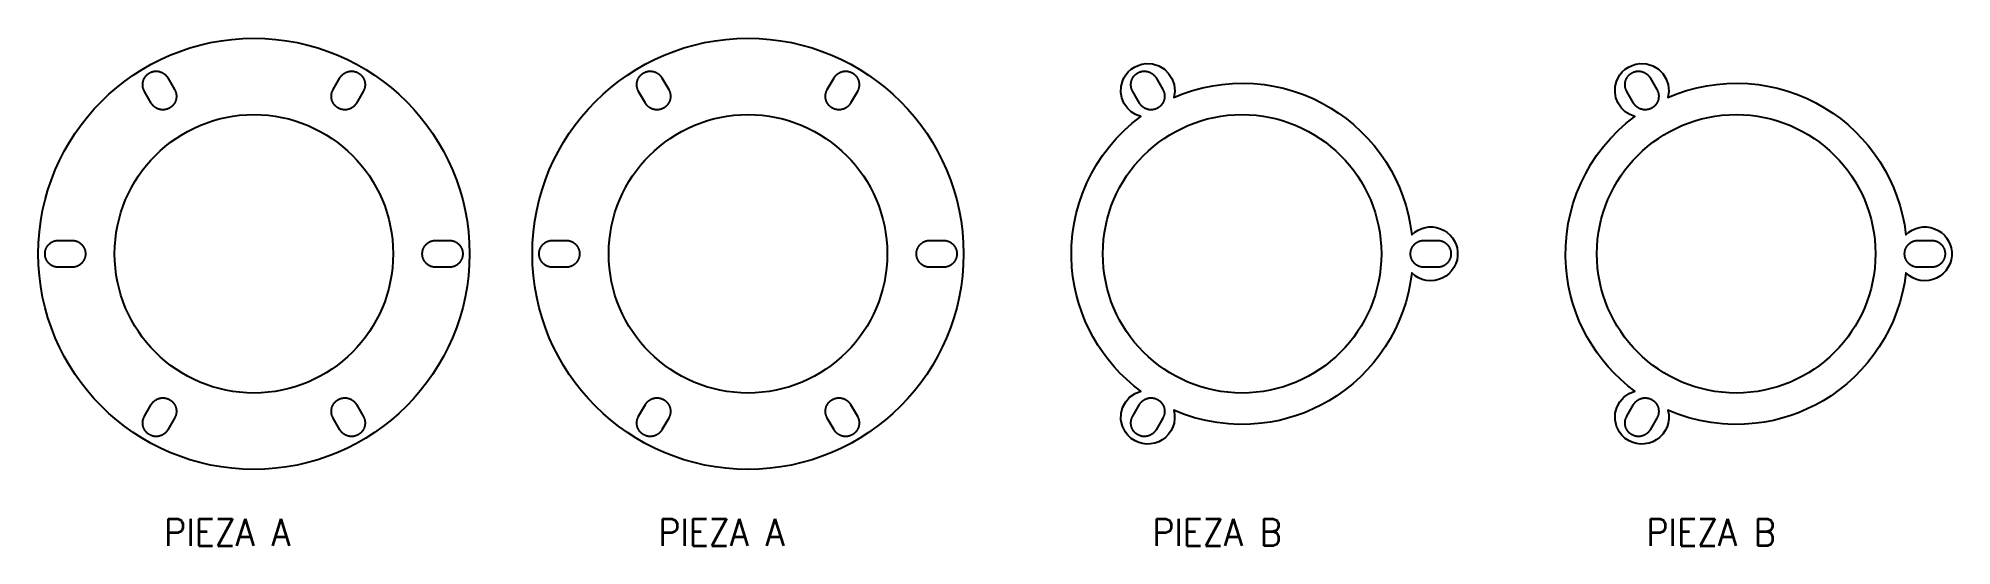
# Model space of a CAD drawing. Header units: millimetres. Extents: x -48 to 378, y -65 to 48.
import ezdxf

# ---------------------------------------------------------------- set-up
doc = ezdxf.new("R2010")
doc.units = ezdxf.units.MM
doc.layers.add('CORTE', color=7, linetype='CONTINUOUS')
doc.layers.add('REFERENCIA', color=8, linetype='CONTINUOUS')
doc.styles.get("Standard").update_dxf_attribs({"font": 'STANDARD'})

msp = doc.modelspace()

# ---------------------------------------------------------------- texts
at = {"layer": 'REFERENCIA'}
for s, p in [('PIEZA A', (-20, -65)), ('PIEZA A', (90, -65)), ('PIEZA B', (200, -65)), ('PIEZA B', (310, -65))]:
    msp.add_text(s, height=6, dxfattribs=at).set_placement(p)

# ---------------------------------------------------------------- linework, layer by layer
at = {"layer": 'CORTE'}
for points in [[(-24.35, 36.17), (-24.38, 36.24), (-24.42, 36.3), (-24.45, 36.37), (-24.48, 36.43), (-24.51, 36.5), (-24.54, 36.57), (-24.57, 36.64), (-24.59, 36.71), (-24.61, 36.78), (-24.63, 36.85), (-24.65, 36.92), (-24.67, 36.99), (-24.69, 37.06), (-24.7, 37.14), (-24.71, 37.21), (-24.72, 37.28), (-24.73, 37.35), (-24.74, 37.43), (-24.75, 37.5), (-24.75, 37.57), (-24.75, 37.65), (-24.75, 37.72), (-24.75, 37.79), (-24.74, 37.87), (-24.74, 37.94), (-24.73, 38.01), (-24.72, 38.09), (-24.71, 38.16), (-24.7, 38.23), (-24.68, 38.31), (-24.67, 38.38), (-24.65, 38.45), (-24.63, 38.52), (-24.61, 38.59), (-24.58, 38.66), (-24.56, 38.73), (-24.53, 38.8), (-24.5, 38.87), (-24.47, 38.93), (-24.44, 39), (-24.41, 39.06), (-24.37, 39.13), (-24.34, 39.19), (-24.3, 39.26), (-24.26, 39.32), (-24.22, 39.38), (-24.17, 39.44), (-24.13, 39.5), (-24.08, 39.56), (-24.04, 39.61), (-23.99, 39.67), (-23.94, 39.72), (-23.89, 39.78), (-23.84, 39.83), (-23.78, 39.88), (-23.73, 39.93), (-23.67, 39.98), (-23.61, 40.02), (-23.56, 40.07), (-23.5, 40.11), (-23.44, 40.15), (-23.38, 40.19), (-23.31, 40.23), (-23.25, 40.27), (-23.19, 40.31), (-23.12, 40.34), (-23.05, 40.37), (-22.99, 40.4), (-22.92, 40.43), (-22.85, 40.46), (-22.78, 40.49), (-22.71, 40.51), (-22.64, 40.54), (-22.57, 40.56), (-22.5, 40.58), (-22.43, 40.59), (-22.36, 40.61), (-22.29, 40.62), (-22.21, 40.64), (-22.14, 40.65), (-22.07, 40.66), (-22, 40.66), (-21.92, 40.67), (-21.85, 40.67), (-21.77, 40.67), (-21.7, 40.67), (-21.63, 40.67), (-21.55, 40.67), (-21.48, 40.66), (-21.41, 40.65), (-21.33, 40.64), (-21.26, 40.63), (-21.19, 40.62), (-21.12, 40.6), (-21.04, 40.59), (-20.97, 40.57), (-20.9, 40.55), (-20.83, 40.53), (-20.76, 40.5), (-20.69, 40.48), (-20.62, 40.45), (-20.56, 40.42), (-20.49, 40.39), (-20.42, 40.36), (-20.36, 40.33), (-20.29, 40.29), (-20.23, 40.26), (-20.17, 40.22), (-20.1, 40.18), (-20.04, 40.14), (-19.98, 40.1), (-19.92, 40.05), (-19.87, 40.01), (-19.81, 39.96), (-19.75, 39.91), (-19.7, 39.86), (-19.65, 39.81), (-19.59, 39.76), (-19.54, 39.7), (-19.49, 39.65), (-19.45, 39.59), (-19.4, 39.54), (-19.36, 39.48), (-19.31, 39.42), (-19.27, 39.36), (-19.23, 39.3), (-19.19, 39.24), (-19.15, 39.17), (-17.65, 36.57), (-17.62, 36.51), (-17.58, 36.44), (-17.55, 36.38), (-17.52, 36.31), (-17.49, 36.24), (-17.46, 36.18), (-17.43, 36.11), (-17.41, 36.04), (-17.39, 35.97), (-17.37, 35.9), (-17.35, 35.83), (-17.33, 35.76), (-17.31, 35.68), (-17.3, 35.61), (-17.29, 35.54), (-17.28, 35.47), (-17.27, 35.39), (-17.26, 35.32), (-17.25, 35.25), (-17.25, 35.17), (-17.25, 35.1), (-17.25, 35.02), (-17.25, 34.95), (-17.26, 34.88), (-17.26, 34.8), (-17.27, 34.73), (-17.28, 34.66), (-17.29, 34.59), (-17.3, 34.51), (-17.32, 34.44), (-17.33, 34.37), (-17.35, 34.3), (-17.37, 34.23), (-17.39, 34.16), (-17.42, 34.09), (-17.44, 34.02), (-17.47, 33.95), (-17.5, 33.88), (-17.53, 33.81), (-17.56, 33.75), (-17.59, 33.68), (-17.63, 33.62), (-17.66, 33.55), (-17.7, 33.49), (-17.74, 33.43), (-17.78, 33.37), (-17.83, 33.31), (-17.87, 33.25), (-17.92, 33.19), (-17.96, 33.13), (-18.01, 33.08), (-18.06, 33.02), (-18.11, 32.97), (-18.16, 32.92), (-18.22, 32.87), (-18.27, 32.82), (-18.33, 32.77), (-18.39, 32.72), (-18.44, 32.68), (-18.5, 32.64), (-18.56, 32.59), (-18.62, 32.55), (-18.69, 32.51), (-18.75, 32.48), (-18.81, 32.44), (-18.88, 32.41), (-18.95, 32.37), (-19.01, 32.34), (-19.08, 32.31), (-19.15, 32.28), (-19.22, 32.26), (-19.29, 32.23), (-19.36, 32.21), (-19.43, 32.19), (-19.5, 32.17), (-19.57, 32.15), (-19.64, 32.14), (-19.71, 32.12), (-19.79, 32.11), (-19.86, 32.1), (-19.93, 32.09), (-20, 32.08), (-20.08, 32.08), (-20.15, 32.08), (-20.23, 32.07), (-20.3, 32.07), (-20.37, 32.08), (-20.45, 32.08), (-20.52, 32.09), (-20.59, 32.09), (-20.67, 32.1), (-20.74, 32.11), (-20.81, 32.13), (-20.88, 32.14), (-20.96, 32.16), (-21.03, 32.18), (-21.1, 32.2), (-21.17, 32.22), (-21.24, 32.24), (-21.31, 32.27), (-21.38, 32.29), (-21.44, 32.32), (-21.51, 32.35), (-21.58, 32.38), (-21.64, 32.42), (-21.71, 32.45), (-21.77, 32.49), (-21.83, 32.53), (-21.9, 32.57), (-21.96, 32.61), (-22.02, 32.65), (-22.08, 32.69), (-22.13, 32.74), (-22.19, 32.79), (-22.25, 32.83), (-22.3, 32.88), (-22.35, 32.94), (-22.41, 32.99), (-22.46, 33.04), (-22.51, 33.1), (-22.55, 33.15), (-22.6, 33.21), (-22.64, 33.27), (-22.69, 33.33), (-22.73, 33.39), (-22.77, 33.45), (-22.81, 33.51), (-22.85, 33.57)], [(19.15, 39.17), (19.19, 39.24), (19.23, 39.3), (19.27, 39.36), (19.31, 39.42), (19.36, 39.48), (19.4, 39.54), (19.45, 39.59), (19.49, 39.65), (19.54, 39.7), (19.59, 39.76), (19.65, 39.81), (19.7, 39.86), (19.75, 39.91), (19.81, 39.96), (19.87, 40.01), (19.92, 40.05), (19.98, 40.1), (20.04, 40.14), (20.1, 40.18), (20.17, 40.22), (20.23, 40.26), (20.29, 40.29), (20.36, 40.33), (20.42, 40.36), (20.49, 40.39), (20.56, 40.42), (20.62, 40.45), (20.69, 40.48), (20.76, 40.5), (20.83, 40.53), (20.9, 40.55), (20.97, 40.57), (21.04, 40.59), (21.12, 40.6), (21.19, 40.62), (21.26, 40.63), (21.33, 40.64), (21.41, 40.65), (21.48, 40.66), (21.55, 40.67), (21.63, 40.67), (21.7, 40.67), (21.77, 40.67), (21.85, 40.67), (21.92, 40.67), (22, 40.66), (22.07, 40.66), (22.14, 40.65), (22.21, 40.64), (22.29, 40.62), (22.36, 40.61), (22.43, 40.59), (22.5, 40.58), (22.57, 40.56), (22.64, 40.54), (22.71, 40.51), (22.78, 40.49), (22.85, 40.46), (22.92, 40.43), (22.99, 40.4), (23.05, 40.37), (23.12, 40.34), (23.19, 40.31), (23.25, 40.27), (23.31, 40.23), (23.38, 40.19), (23.44, 40.15), (23.5, 40.11), (23.56, 40.07), (23.61, 40.02), (23.67, 39.98), (23.73, 39.93), (23.78, 39.88), (23.84, 39.83), (23.89, 39.78), (23.94, 39.72), (23.99, 39.67), (24.04, 39.61), (24.08, 39.56), (24.13, 39.5), (24.17, 39.44), (24.22, 39.38), (24.26, 39.32), (24.3, 39.26), (24.34, 39.19), (24.37, 39.13), (24.41, 39.06), (24.44, 39), (24.47, 38.93), (24.5, 38.87), (24.53, 38.8), (24.56, 38.73), (24.58, 38.66), (24.61, 38.59), (24.63, 38.52), (24.65, 38.45), (24.67, 38.38), (24.68, 38.31), (24.7, 38.23), (24.71, 38.16), (24.72, 38.09), (24.73, 38.01), (24.74, 37.94), (24.74, 37.87), (24.75, 37.79), (24.75, 37.72), (24.75, 37.65), (24.75, 37.57), (24.75, 37.5), (24.74, 37.43), (24.73, 37.35), (24.72, 37.28), (24.71, 37.21), (24.7, 37.14), (24.69, 37.06), (24.67, 36.99), (24.65, 36.92), (24.63, 36.85), (24.61, 36.78), (24.59, 36.71), (24.57, 36.64), (24.54, 36.57), (24.51, 36.5), (24.48, 36.43), (24.45, 36.37), (24.42, 36.3), (24.38, 36.24), (24.35, 36.17), (22.85, 33.57), (22.81, 33.51), (22.77, 33.45), (22.73, 33.39), (22.69, 33.33), (22.64, 33.27), (22.6, 33.21), (22.55, 33.15), (22.51, 33.1), (22.46, 33.04), (22.41, 32.99), (22.35, 32.94), (22.3, 32.88), (22.25, 32.83), (22.19, 32.79), (22.13, 32.74), (22.08, 32.69), (22.02, 32.65), (21.96, 32.61), (21.9, 32.57), (21.83, 32.53), (21.77, 32.49), (21.71, 32.45), (21.64, 32.42), (21.58, 32.38), (21.51, 32.35), (21.44, 32.32), (21.38, 32.29), (21.31, 32.27), (21.24, 32.24), (21.17, 32.22), (21.1, 32.2), (21.03, 32.18), (20.96, 32.16), (20.88, 32.14), (20.81, 32.13), (20.74, 32.11), (20.67, 32.1), (20.59, 32.09), (20.52, 32.09), (20.45, 32.08), (20.37, 32.08), (20.3, 32.07), (20.23, 32.07), (20.15, 32.08), (20.08, 32.08), (20, 32.08), (19.93, 32.09), (19.86, 32.1), (19.79, 32.11), (19.71, 32.12), (19.64, 32.14), (19.57, 32.15), (19.5, 32.17), (19.43, 32.19), (19.36, 32.21), (19.29, 32.23), (19.22, 32.26), (19.15, 32.28), (19.08, 32.31), (19.01, 32.34), (18.95, 32.37), (18.88, 32.41), (18.81, 32.44), (18.75, 32.48), (18.69, 32.51), (18.62, 32.55), (18.56, 32.59), (18.5, 32.64), (18.44, 32.68), (18.39, 32.72), (18.33, 32.77), (18.27, 32.82), (18.22, 32.87), (18.16, 32.92), (18.11, 32.97), (18.06, 33.02), (18.01, 33.08), (17.96, 33.13), (17.92, 33.19), (17.87, 33.25), (17.83, 33.31), (17.78, 33.37), (17.74, 33.43), (17.7, 33.49), (17.66, 33.55), (17.63, 33.62), (17.59, 33.68), (17.56, 33.75), (17.53, 33.81), (17.5, 33.88), (17.47, 33.95), (17.44, 34.02), (17.42, 34.09), (17.39, 34.16), (17.37, 34.23), (17.35, 34.3), (17.33, 34.37), (17.32, 34.44), (17.3, 34.51), (17.29, 34.59), (17.28, 34.66), (17.27, 34.73), (17.26, 34.8), (17.26, 34.88), (17.25, 34.95), (17.25, 35.02), (17.25, 35.1), (17.25, 35.17), (17.25, 35.25), (17.26, 35.32), (17.27, 35.39), (17.28, 35.47), (17.29, 35.54), (17.3, 35.61), (17.31, 35.68), (17.33, 35.76), (17.35, 35.83), (17.37, 35.9), (17.39, 35.97), (17.41, 36.04), (17.43, 36.11), (17.46, 36.18), (17.49, 36.24), (17.52, 36.31), (17.55, 36.38), (17.58, 36.44), (17.62, 36.51), (17.65, 36.57)], [(85.65, 36.17), (85.62, 36.24), (85.58, 36.3), (85.55, 36.37), (85.52, 36.43), (85.49, 36.5), (85.46, 36.57), (85.43, 36.64), (85.41, 36.71), (85.39, 36.78), (85.37, 36.85), (85.35, 36.92), (85.33, 36.99), (85.31, 37.06), (85.3, 37.14), (85.29, 37.21), (85.28, 37.28), (85.27, 37.35), (85.26, 37.43), (85.25, 37.5), (85.25, 37.57), (85.25, 37.65), (85.25, 37.72), (85.25, 37.79), (85.26, 37.87), (85.26, 37.94), (85.27, 38.01), (85.28, 38.09), (85.29, 38.16), (85.3, 38.23), (85.32, 38.31), (85.33, 38.38), (85.35, 38.45), (85.37, 38.52), (85.39, 38.59), (85.42, 38.66), (85.44, 38.73), (85.47, 38.8), (85.5, 38.87), (85.53, 38.93), (85.56, 39), (85.59, 39.06), (85.63, 39.13), (85.66, 39.19), (85.7, 39.26), (85.74, 39.32), (85.78, 39.38), (85.83, 39.44), (85.87, 39.5), (85.92, 39.56), (85.96, 39.61), (86.01, 39.67), (86.06, 39.72), (86.11, 39.78), (86.16, 39.83), (86.22, 39.88), (86.27, 39.93), (86.33, 39.98), (86.39, 40.02), (86.44, 40.07), (86.5, 40.11), (86.56, 40.15), (86.62, 40.19), (86.69, 40.23), (86.75, 40.27), (86.81, 40.31), (86.88, 40.34), (86.95, 40.37), (87.01, 40.4), (87.08, 40.43), (87.15, 40.46), (87.22, 40.49), (87.29, 40.51), (87.36, 40.54), (87.43, 40.56), (87.5, 40.58), (87.57, 40.59), (87.64, 40.61), (87.71, 40.62), (87.79, 40.64), (87.86, 40.65), (87.93, 40.66), (88, 40.66), (88.08, 40.67), (88.15, 40.67), (88.23, 40.67), (88.3, 40.67), (88.37, 40.67), (88.45, 40.67), (88.52, 40.66), (88.59, 40.65), (88.67, 40.64), (88.74, 40.63), (88.81, 40.62), (88.88, 40.6), (88.96, 40.59), (89.03, 40.57), (89.1, 40.55), (89.17, 40.53), (89.24, 40.5), (89.31, 40.48), (89.38, 40.45), (89.44, 40.42), (89.51, 40.39), (89.58, 40.36), (89.64, 40.33), (89.71, 40.29), (89.77, 40.26), (89.83, 40.22), (89.9, 40.18), (89.96, 40.14), (90.02, 40.1), (90.08, 40.05), (90.13, 40.01), (90.19, 39.96), (90.25, 39.91), (90.3, 39.86), (90.35, 39.81), (90.41, 39.76), (90.46, 39.7), (90.51, 39.65), (90.55, 39.59), (90.6, 39.54), (90.64, 39.48), (90.69, 39.42), (90.73, 39.36), (90.77, 39.3), (90.81, 39.24), (90.85, 39.17), (92.35, 36.57), (92.38, 36.51), (92.42, 36.44), (92.45, 36.38), (92.48, 36.31), (92.51, 36.24), (92.54, 36.18), (92.57, 36.11), (92.59, 36.04), (92.61, 35.97), (92.63, 35.9), (92.65, 35.83), (92.67, 35.76), (92.69, 35.68), (92.7, 35.61), (92.71, 35.54), (92.72, 35.47), (92.73, 35.39), (92.74, 35.32), (92.75, 35.25), (92.75, 35.17), (92.75, 35.1), (92.75, 35.02), (92.75, 34.95), (92.74, 34.88), (92.74, 34.8), (92.73, 34.73), (92.72, 34.66), (92.71, 34.59), (92.7, 34.51), (92.68, 34.44), (92.67, 34.37), (92.65, 34.3), (92.63, 34.23), (92.61, 34.16), (92.58, 34.09), (92.56, 34.02), (92.53, 33.95), (92.5, 33.88), (92.47, 33.81), (92.44, 33.75), (92.41, 33.68), (92.37, 33.62), (92.34, 33.55), (92.3, 33.49), (92.26, 33.43), (92.22, 33.37), (92.17, 33.31), (92.13, 33.25), (92.08, 33.19), (92.04, 33.13), (91.99, 33.08), (91.94, 33.02), (91.89, 32.97), (91.84, 32.92), (91.78, 32.87), (91.73, 32.82), (91.67, 32.77), (91.61, 32.72), (91.56, 32.68), (91.5, 32.64), (91.44, 32.59), (91.38, 32.55), (91.31, 32.51), (91.25, 32.48), (91.19, 32.44), (91.12, 32.41), (91.05, 32.37), (90.99, 32.34), (90.92, 32.31), (90.85, 32.28), (90.78, 32.26), (90.71, 32.23), (90.64, 32.21), (90.57, 32.19), (90.5, 32.17), (90.43, 32.15), (90.36, 32.14), (90.29, 32.12), (90.21, 32.11), (90.14, 32.1), (90.07, 32.09), (90, 32.08), (89.92, 32.08), (89.85, 32.08), (89.77, 32.07), (89.7, 32.07), (89.63, 32.08), (89.55, 32.08), (89.48, 32.09), (89.41, 32.09), (89.33, 32.1), (89.26, 32.11), (89.19, 32.13), (89.12, 32.14), (89.04, 32.16), (88.97, 32.18), (88.9, 32.2), (88.83, 32.22), (88.76, 32.24), (88.69, 32.27), (88.62, 32.29), (88.56, 32.32), (88.49, 32.35), (88.42, 32.38), (88.36, 32.42), (88.29, 32.45), (88.23, 32.49), (88.17, 32.53), (88.1, 32.57), (88.04, 32.61), (87.98, 32.65), (87.92, 32.69), (87.87, 32.74), (87.81, 32.79), (87.75, 32.83), (87.7, 32.88), (87.65, 32.94), (87.59, 32.99), (87.54, 33.04), (87.49, 33.1), (87.45, 33.15), (87.4, 33.21), (87.36, 33.27), (87.31, 33.33), (87.27, 33.39), (87.23, 33.45), (87.19, 33.51), (87.15, 33.57)], [(129.15, 39.17), (129.19, 39.24), (129.23, 39.3), (129.27, 39.36), (129.31, 39.42), (129.36, 39.48), (129.4, 39.54), (129.45, 39.59), (129.49, 39.65), (129.54, 39.7), (129.59, 39.76), (129.65, 39.81), (129.7, 39.86), (129.75, 39.91), (129.81, 39.96), (129.87, 40.01), (129.92, 40.05), (129.98, 40.1), (130.04, 40.14), (130.1, 40.18), (130.17, 40.22), (130.23, 40.26), (130.29, 40.29), (130.36, 40.33), (130.42, 40.36), (130.49, 40.39), (130.56, 40.42), (130.62, 40.45), (130.69, 40.48), (130.76, 40.5), (130.83, 40.53), (130.9, 40.55), (130.97, 40.57), (131.04, 40.59), (131.12, 40.6), (131.19, 40.62), (131.26, 40.63), (131.33, 40.64), (131.41, 40.65), (131.48, 40.66), (131.55, 40.67), (131.63, 40.67), (131.7, 40.67), (131.77, 40.67), (131.85, 40.67), (131.92, 40.67), (132, 40.66), (132.07, 40.66), (132.14, 40.65), (132.21, 40.64), (132.29, 40.62), (132.36, 40.61), (132.43, 40.59), (132.5, 40.58), (132.57, 40.56), (132.64, 40.54), (132.71, 40.51), (132.78, 40.49), (132.85, 40.46), (132.92, 40.43), (132.99, 40.4), (133.05, 40.37), (133.12, 40.34), (133.19, 40.31), (133.25, 40.27), (133.31, 40.23), (133.38, 40.19), (133.44, 40.15), (133.5, 40.11), (133.56, 40.07), (133.61, 40.02), (133.67, 39.98), (133.73, 39.93), (133.78, 39.88), (133.84, 39.83), (133.89, 39.78), (133.94, 39.72), (133.99, 39.67), (134.04, 39.61), (134.08, 39.56), (134.13, 39.5), (134.17, 39.44), (134.22, 39.38), (134.26, 39.32), (134.3, 39.26), (134.34, 39.19), (134.37, 39.13), (134.41, 39.06), (134.44, 39), (134.47, 38.93), (134.5, 38.87), (134.53, 38.8), (134.56, 38.73), (134.58, 38.66), (134.61, 38.59), (134.63, 38.52), (134.65, 38.45), (134.67, 38.38), (134.68, 38.31), (134.7, 38.23), (134.71, 38.16), (134.72, 38.09), (134.73, 38.01), (134.74, 37.94), (134.74, 37.87), (134.75, 37.79), (134.75, 37.72), (134.75, 37.65), (134.75, 37.57), (134.75, 37.5), (134.74, 37.43), (134.73, 37.35), (134.72, 37.28), (134.71, 37.21), (134.7, 37.14), (134.69, 37.06), (134.67, 36.99), (134.65, 36.92), (134.63, 36.85), (134.61, 36.78), (134.59, 36.71), (134.57, 36.64), (134.54, 36.57), (134.51, 36.5), (134.48, 36.43), (134.45, 36.37), (134.42, 36.3), (134.38, 36.24), (134.35, 36.17), (132.85, 33.57), (132.81, 33.51), (132.77, 33.45), (132.73, 33.39), (132.69, 33.33), (132.64, 33.27), (132.6, 33.21), (132.55, 33.15), (132.51, 33.1), (132.46, 33.04), (132.41, 32.99), (132.35, 32.94), (132.3, 32.88), (132.25, 32.83), (132.19, 32.79), (132.13, 32.74), (132.08, 32.69), (132.02, 32.65), (131.96, 32.61), (131.9, 32.57), (131.83, 32.53), (131.77, 32.49), (131.71, 32.45), (131.64, 32.42), (131.58, 32.38), (131.51, 32.35), (131.44, 32.32), (131.38, 32.29), (131.31, 32.27), (131.24, 32.24), (131.17, 32.22), (131.1, 32.2), (131.03, 32.18), (130.96, 32.16), (130.88, 32.14), (130.81, 32.13), (130.74, 32.11), (130.67, 32.1), (130.59, 32.09), (130.52, 32.09), (130.45, 32.08), (130.37, 32.08), (130.3, 32.07), (130.23, 32.07), (130.15, 32.08), (130.08, 32.08), (130, 32.08), (129.93, 32.09), (129.86, 32.1), (129.79, 32.11), (129.71, 32.12), (129.64, 32.14), (129.57, 32.15), (129.5, 32.17), (129.43, 32.19), (129.36, 32.21), (129.29, 32.23), (129.22, 32.26), (129.15, 32.28), (129.08, 32.31), (129.01, 32.34), (128.95, 32.37), (128.88, 32.41), (128.81, 32.44), (128.75, 32.48), (128.69, 32.51), (128.62, 32.55), (128.56, 32.59), (128.5, 32.64), (128.44, 32.68), (128.39, 32.72), (128.33, 32.77), (128.27, 32.82), (128.22, 32.87), (128.16, 32.92), (128.11, 32.97), (128.06, 33.02), (128.01, 33.08), (127.96, 33.13), (127.92, 33.19), (127.87, 33.25), (127.83, 33.31), (127.78, 33.37), (127.74, 33.43), (127.7, 33.49), (127.66, 33.55), (127.63, 33.62), (127.59, 33.68), (127.56, 33.75), (127.53, 33.81), (127.5, 33.88), (127.47, 33.95), (127.44, 34.02), (127.42, 34.09), (127.39, 34.16), (127.37, 34.23), (127.35, 34.3), (127.33, 34.37), (127.32, 34.44), (127.3, 34.51), (127.29, 34.59), (127.28, 34.66), (127.27, 34.73), (127.26, 34.8), (127.26, 34.88), (127.25, 34.95), (127.25, 35.02), (127.25, 35.1), (127.25, 35.17), (127.25, 35.25), (127.26, 35.32), (127.27, 35.39), (127.28, 35.47), (127.29, 35.54), (127.3, 35.61), (127.31, 35.68), (127.33, 35.76), (127.35, 35.83), (127.37, 35.9), (127.39, 35.97), (127.41, 36.04), (127.43, 36.11), (127.46, 36.18), (127.49, 36.24), (127.52, 36.31), (127.55, 36.38), (127.58, 36.44), (127.62, 36.51), (127.65, 36.57)], [(204.99, -36.67), (204.85, -37.69), (204.6, -38.53), (204.22, -39.33), (203.64, -40.18), (202.92, -40.92), (202.21, -41.44), (201.43, -41.86), (200.6, -42.16), (199.59, -42.34), (198.71, -42.37), (197.83, -42.26), (196.98, -42.02), (196.17, -41.66), (195.31, -41.1), (194.55, -40.4), (194.01, -39.71), (193.35, -38.39), (193.03, -36.96), (193.06, -35.49), (193.4, -34.21), (194.09, -32.92), (194.97, -31.93), (196.17, -31.08), (197.44, -30.58), (195.89, -29.37), (194.31, -28), (192.8, -26.54), (191.53, -25.17), (190.19, -23.56), (189.07, -22.07), (187.9, -20.33), (186.82, -18.53), (185.85, -16.67), (185.07, -14.97), (184.3, -13.02), (183.64, -11.03), (183.14, -9.23), (182.69, -7.18), (182.35, -5.11), (182.12, -3.03), (182.01, -0.7), (182.05, 1.86), (182.26, 4.42), (182.6, 6.73), (183.08, 9.01), (183.7, 11.25), (184.46, 13.46), (185.45, 15.82), (186.49, 17.91), (187.65, 19.93), (188.93, 21.88), (190.48, 23.93), (192, 25.69), (193.8, 27.52), (195.53, 29.08), (197.44, 30.58), (196.3, 31.01), (195.31, 31.64), (194.46, 32.45), (193.71, 33.54), (193.22, 34.77), (193.02, 35.93), (193.06, 37.25), (193.35, 38.39), (193.71, 39.2), (194.09, 39.83), (194.65, 40.51), (195.31, 41.1), (196.04, 41.59), (196.84, 41.97), (197.69, 42.23), (198.56, 42.36), (200.03, 42.28), (201.43, 41.86), (202.69, 41.1), (203.64, 40.18), (204.36, 39.07), (204.85, 37.69), (205, 36.23), (204.8, 34.83), (206.76, 35.62), (208.97, 36.36), (211.22, 36.97), (213.5, 37.44), (215.58, 37.74), (217.9, 37.94), (220.23, 38), (222.56, 37.91), (224.88, 37.68), (226.96, 37.36), (229.23, 36.86), (231.48, 36.23), (233.68, 35.45), (235.82, 34.55), (237.71, 33.62), (239.74, 32.47), (241.5, 31.33), (243.19, 30.1), (244.82, 28.77), (246.54, 27.2), (248, 25.69), (249.37, 24.11), (250.8, 22.26), (251.98, 20.53), (253.18, 18.53), (254.15, 16.67), (255.02, 14.76), (255.78, 12.8), (256.43, 10.81), (257.02, 8.55), (257.44, 6.5), (257.76, 4.25), (258.43, 4.82), (259.17, 5.29), (259.98, 5.65), (260.83, 5.88), (261.56, 5.98), (262.44, 5.98), (263.31, 5.85), (264.16, 5.6), (264.96, 5.22), (265.69, 4.73), (266.35, 4.14), (266.82, 3.57), (267.29, 2.83), (267.65, 2.02), (267.85, 1.31), (267.98, 0.44), (267.98, -0.44), (267.85, -1.31), (267.6, -2.16), (267.15, -3.08), (266.64, -3.81), (266.03, -4.45), (265.33, -4.99), (264.57, -5.42), (263.74, -5.74), (262.88, -5.94), (261.85, -6), (260.97, -5.91), (260.12, -5.7), (259.3, -5.36), (258.55, -4.91), (257.76, -4.25), (257.44, -6.5), (257.02, -8.55), (256.43, -10.81), (255.78, -12.8), (254.93, -14.97), (254.05, -16.88), (252.95, -18.93), (251.85, -20.72), (250.52, -22.64), (249.23, -24.29), (247.84, -25.86), (246.37, -27.36), (244.64, -28.93), (243.01, -30.24), (241.11, -31.6), (239.34, -32.71), (237.71, -33.62), (235.82, -34.55), (233.89, -35.37), (232.14, -36.01), (230.14, -36.62), (228.33, -37.08), (226.27, -37.48), (224.42, -37.74), (221.86, -37.95), (219.3, -37.99), (216.97, -37.88), (214.42, -37.59), (211.9, -37.13), (209.42, -36.5), (206.98, -35.7), (204.8, -34.83), (204.97, -35.78)], [(195.65, 36.17), (195.62, 36.24), (195.58, 36.3), (195.55, 36.37), (195.52, 36.43), (195.49, 36.5), (195.46, 36.57), (195.43, 36.64), (195.41, 36.71), (195.39, 36.78), (195.37, 36.85), (195.35, 36.92), (195.33, 36.99), (195.31, 37.06), (195.3, 37.14), (195.29, 37.21), (195.28, 37.28), (195.27, 37.35), (195.26, 37.43), (195.25, 37.5), (195.25, 37.57), (195.25, 37.65), (195.25, 37.72), (195.25, 37.79), (195.26, 37.87), (195.26, 37.94), (195.27, 38.01), (195.28, 38.09), (195.29, 38.16), (195.3, 38.23), (195.32, 38.31), (195.33, 38.38), (195.35, 38.45), (195.37, 38.52), (195.39, 38.59), (195.42, 38.66), (195.44, 38.73), (195.47, 38.8), (195.5, 38.87), (195.53, 38.93), (195.56, 39), (195.59, 39.06), (195.63, 39.13), (195.66, 39.19), (195.7, 39.26), (195.74, 39.32), (195.78, 39.38), (195.83, 39.44), (195.87, 39.5), (195.92, 39.56), (195.96, 39.61), (196.01, 39.67), (196.06, 39.72), (196.11, 39.78), (196.16, 39.83), (196.22, 39.88), (196.27, 39.93), (196.33, 39.98), (196.39, 40.02), (196.44, 40.07), (196.5, 40.11), (196.56, 40.15), (196.62, 40.19), (196.69, 40.23), (196.75, 40.27), (196.81, 40.31), (196.88, 40.34), (196.95, 40.37), (197.01, 40.4), (197.08, 40.43), (197.15, 40.46), (197.22, 40.49), (197.29, 40.51), (197.36, 40.54), (197.43, 40.56), (197.5, 40.58), (197.57, 40.59), (197.64, 40.61), (197.71, 40.62), (197.79, 40.64), (197.86, 40.65), (197.93, 40.66), (198, 40.66), (198.08, 40.67), (198.15, 40.67), (198.23, 40.67), (198.3, 40.67), (198.37, 40.67), (198.45, 40.67), (198.52, 40.66), (198.59, 40.65), (198.67, 40.64), (198.74, 40.63), (198.81, 40.62), (198.88, 40.6), (198.96, 40.59), (199.03, 40.57), (199.1, 40.55), (199.17, 40.53), (199.24, 40.5), (199.31, 40.48), (199.38, 40.45), (199.44, 40.42), (199.51, 40.39), (199.58, 40.36), (199.64, 40.33), (199.71, 40.29), (199.77, 40.26), (199.83, 40.22), (199.9, 40.18), (199.96, 40.14), (200.02, 40.1), (200.08, 40.05), (200.13, 40.01), (200.19, 39.96), (200.25, 39.91), (200.3, 39.86), (200.35, 39.81), (200.41, 39.76), (200.46, 39.7), (200.51, 39.65), (200.55, 39.59), (200.6, 39.54), (200.64, 39.48), (200.69, 39.42), (200.73, 39.36), (200.77, 39.3), (200.81, 39.24), (200.85, 39.17), (202.35, 36.57), (202.38, 36.51), (202.42, 36.44), (202.45, 36.38), (202.48, 36.31), (202.51, 36.24), (202.54, 36.18), (202.57, 36.11), (202.59, 36.04), (202.61, 35.97), (202.63, 35.9), (202.65, 35.83), (202.67, 35.76), (202.69, 35.68), (202.7, 35.61), (202.71, 35.54), (202.72, 35.47), (202.73, 35.39), (202.74, 35.32), (202.75, 35.25), (202.75, 35.17), (202.75, 35.1), (202.75, 35.02), (202.75, 34.95), (202.74, 34.88), (202.74, 34.8), (202.73, 34.73), (202.72, 34.66), (202.71, 34.59), (202.7, 34.51), (202.68, 34.44), (202.67, 34.37), (202.65, 34.3), (202.63, 34.23), (202.61, 34.16), (202.58, 34.09), (202.56, 34.02), (202.53, 33.95), (202.5, 33.88), (202.47, 33.81), (202.44, 33.75), (202.41, 33.68), (202.37, 33.62), (202.34, 33.55), (202.3, 33.49), (202.26, 33.43), (202.22, 33.37), (202.17, 33.31), (202.13, 33.25), (202.08, 33.19), (202.04, 33.13), (201.99, 33.08), (201.94, 33.02), (201.89, 32.97), (201.84, 32.92), (201.78, 32.87), (201.73, 32.82), (201.67, 32.77), (201.61, 32.72), (201.56, 32.68), (201.5, 32.64), (201.44, 32.59), (201.38, 32.55), (201.31, 32.51), (201.25, 32.48), (201.19, 32.44), (201.12, 32.41), (201.05, 32.37), (200.99, 32.34), (200.92, 32.31), (200.85, 32.28), (200.78, 32.26), (200.71, 32.23), (200.64, 32.21), (200.57, 32.19), (200.5, 32.17), (200.43, 32.15), (200.36, 32.14), (200.29, 32.12), (200.21, 32.11), (200.14, 32.1), (200.07, 32.09), (200, 32.08), (199.92, 32.08), (199.85, 32.08), (199.77, 32.07), (199.7, 32.07), (199.63, 32.08), (199.55, 32.08), (199.48, 32.09), (199.41, 32.09), (199.33, 32.1), (199.26, 32.11), (199.19, 32.13), (199.12, 32.14), (199.04, 32.16), (198.97, 32.18), (198.9, 32.2), (198.83, 32.22), (198.76, 32.24), (198.69, 32.27), (198.62, 32.29), (198.56, 32.32), (198.49, 32.35), (198.42, 32.38), (198.36, 32.42), (198.29, 32.45), (198.23, 32.49), (198.17, 32.53), (198.1, 32.57), (198.04, 32.61), (197.98, 32.65), (197.92, 32.69), (197.87, 32.74), (197.81, 32.79), (197.75, 32.83), (197.7, 32.88), (197.65, 32.94), (197.59, 32.99), (197.54, 33.04), (197.49, 33.1), (197.45, 33.15), (197.4, 33.21), (197.36, 33.27), (197.31, 33.33), (197.27, 33.39), (197.23, 33.45), (197.19, 33.51), (197.15, 33.57)], [(314.99, -36.67), (314.85, -37.69), (314.6, -38.53), (314.22, -39.33), (313.64, -40.18), (312.92, -40.92), (312.21, -41.44), (311.43, -41.86), (310.6, -42.16), (309.59, -42.34), (308.71, -42.37), (307.83, -42.26), (306.98, -42.02), (306.17, -41.66), (305.31, -41.1), (304.55, -40.4), (304.01, -39.71), (303.35, -38.39), (303.03, -36.96), (303.06, -35.49), (303.4, -34.21), (304.09, -32.92), (304.97, -31.93), (306.17, -31.08), (307.44, -30.58), (305.89, -29.37), (304.31, -28), (302.8, -26.54), (301.53, -25.17), (300.19, -23.56), (299.07, -22.07), (297.9, -20.33), (296.82, -18.53), (295.85, -16.67), (295.07, -14.97), (294.3, -13.02), (293.64, -11.03), (293.14, -9.23), (292.69, -7.18), (292.35, -5.11), (292.12, -3.03), (292.01, -0.7), (292.05, 1.86), (292.26, 4.42), (292.6, 6.73), (293.08, 9.01), (293.7, 11.25), (294.46, 13.46), (295.45, 15.82), (296.49, 17.91), (297.65, 19.93), (298.93, 21.88), (300.48, 23.93), (302, 25.69), (303.8, 27.52), (305.53, 29.08), (307.44, 30.58), (306.3, 31.01), (305.31, 31.64), (304.46, 32.45), (303.71, 33.54), (303.22, 34.77), (303.02, 35.93), (303.06, 37.25), (303.35, 38.39), (303.71, 39.2), (304.09, 39.83), (304.65, 40.51), (305.31, 41.1), (306.04, 41.59), (306.84, 41.97), (307.69, 42.23), (308.56, 42.36), (310.03, 42.28), (311.43, 41.86), (312.69, 41.1), (313.64, 40.18), (314.36, 39.07), (314.85, 37.69), (315, 36.23), (314.8, 34.83), (316.76, 35.62), (318.97, 36.36), (321.22, 36.97), (323.5, 37.44), (325.58, 37.74), (327.9, 37.94), (330.23, 38), (332.56, 37.91), (334.88, 37.68), (336.96, 37.36), (339.23, 36.86), (341.48, 36.23), (343.68, 35.45), (345.82, 34.55), (347.71, 33.62), (349.74, 32.47), (351.5, 31.33), (353.19, 30.1), (354.82, 28.77), (356.54, 27.2), (358, 25.69), (359.37, 24.11), (360.8, 22.26), (361.98, 20.53), (363.18, 18.53), (364.15, 16.67), (365.02, 14.76), (365.78, 12.8), (366.43, 10.81), (367.02, 8.55), (367.44, 6.5), (367.76, 4.25), (368.43, 4.82), (369.17, 5.29), (369.98, 5.65), (370.83, 5.88), (371.56, 5.98), (372.44, 5.98), (373.31, 5.85), (374.16, 5.6), (374.96, 5.22), (375.69, 4.73), (376.35, 4.14), (376.82, 3.57), (377.29, 2.83), (377.65, 2.02), (377.85, 1.31), (377.98, 0.44), (377.98, -0.44), (377.85, -1.31), (377.6, -2.16), (377.15, -3.08), (376.64, -3.81), (376.03, -4.45), (375.33, -4.99), (374.57, -5.42), (373.74, -5.74), (372.88, -5.94), (371.85, -6), (370.97, -5.91), (370.12, -5.7), (369.3, -5.36), (368.55, -4.91), (367.76, -4.25), (367.44, -6.5), (367.02, -8.55), (366.43, -10.81), (365.78, -12.8), (364.93, -14.97), (364.05, -16.88), (362.95, -18.93), (361.85, -20.72), (360.52, -22.64), (359.23, -24.29), (357.84, -25.86), (356.37, -27.36), (354.64, -28.93), (353.01, -30.24), (351.11, -31.6), (349.34, -32.71), (347.71, -33.62), (345.82, -34.55), (343.89, -35.37), (342.14, -36.01), (340.14, -36.62), (338.33, -37.08), (336.27, -37.48), (334.42, -37.74), (331.86, -37.95), (329.3, -37.99), (326.97, -37.88), (324.42, -37.59), (321.9, -37.13), (319.42, -36.5), (316.98, -35.7), (314.8, -34.83), (314.97, -35.78)], [(305.65, 36.17), (305.62, 36.24), (305.58, 36.3), (305.55, 36.37), (305.52, 36.43), (305.49, 36.5), (305.46, 36.57), (305.43, 36.64), (305.41, 36.71), (305.39, 36.78), (305.37, 36.85), (305.35, 36.92), (305.33, 36.99), (305.31, 37.06), (305.3, 37.14), (305.29, 37.21), (305.28, 37.28), (305.27, 37.35), (305.26, 37.43), (305.25, 37.5), (305.25, 37.57), (305.25, 37.65), (305.25, 37.72), (305.25, 37.79), (305.26, 37.87), (305.26, 37.94), (305.27, 38.01), (305.28, 38.09), (305.29, 38.16), (305.3, 38.23), (305.32, 38.31), (305.33, 38.38), (305.35, 38.45), (305.37, 38.52), (305.39, 38.59), (305.42, 38.66), (305.44, 38.73), (305.47, 38.8), (305.5, 38.87), (305.53, 38.93), (305.56, 39), (305.59, 39.06), (305.63, 39.13), (305.66, 39.19), (305.7, 39.26), (305.74, 39.32), (305.78, 39.38), (305.83, 39.44), (305.87, 39.5), (305.92, 39.56), (305.96, 39.61), (306.01, 39.67), (306.06, 39.72), (306.11, 39.78), (306.16, 39.83), (306.22, 39.88), (306.27, 39.93), (306.33, 39.98), (306.39, 40.02), (306.44, 40.07), (306.5, 40.11), (306.56, 40.15), (306.62, 40.19), (306.69, 40.23), (306.75, 40.27), (306.81, 40.31), (306.88, 40.34), (306.95, 40.37), (307.01, 40.4), (307.08, 40.43), (307.15, 40.46), (307.22, 40.49), (307.29, 40.51), (307.36, 40.54), (307.43, 40.56), (307.5, 40.58), (307.57, 40.59), (307.64, 40.61), (307.71, 40.62), (307.79, 40.64), (307.86, 40.65), (307.93, 40.66), (308, 40.66), (308.08, 40.67), (308.15, 40.67), (308.23, 40.67), (308.3, 40.67), (308.37, 40.67), (308.45, 40.67), (308.52, 40.66), (308.59, 40.65), (308.67, 40.64), (308.74, 40.63), (308.81, 40.62), (308.88, 40.6), (308.96, 40.59), (309.03, 40.57), (309.1, 40.55), (309.17, 40.53), (309.24, 40.5), (309.31, 40.48), (309.38, 40.45), (309.44, 40.42), (309.51, 40.39), (309.58, 40.36), (309.64, 40.33), (309.71, 40.29), (309.77, 40.26), (309.83, 40.22), (309.9, 40.18), (309.96, 40.14), (310.02, 40.1), (310.08, 40.05), (310.13, 40.01), (310.19, 39.96), (310.25, 39.91), (310.3, 39.86), (310.35, 39.81), (310.41, 39.76), (310.46, 39.7), (310.51, 39.65), (310.55, 39.59), (310.6, 39.54), (310.64, 39.48), (310.69, 39.42), (310.73, 39.36), (310.77, 39.3), (310.81, 39.24), (310.85, 39.17), (312.35, 36.57), (312.38, 36.51), (312.42, 36.44), (312.45, 36.38), (312.48, 36.31), (312.51, 36.24), (312.54, 36.18), (312.57, 36.11), (312.59, 36.04), (312.61, 35.97), (312.63, 35.9), (312.65, 35.83), (312.67, 35.76), (312.69, 35.68), (312.7, 35.61), (312.71, 35.54), (312.72, 35.47), (312.73, 35.39), (312.74, 35.32), (312.75, 35.25), (312.75, 35.17), (312.75, 35.1), (312.75, 35.02), (312.75, 34.95), (312.74, 34.88), (312.74, 34.8), (312.73, 34.73), (312.72, 34.66), (312.71, 34.59), (312.7, 34.51), (312.68, 34.44), (312.67, 34.37), (312.65, 34.3), (312.63, 34.23), (312.61, 34.16), (312.58, 34.09), (312.56, 34.02), (312.53, 33.95), (312.5, 33.88), (312.47, 33.81), (312.44, 33.75), (312.41, 33.68), (312.37, 33.62), (312.34, 33.55), (312.3, 33.49), (312.26, 33.43), (312.22, 33.37), (312.17, 33.31), (312.13, 33.25), (312.08, 33.19), (312.04, 33.13), (311.99, 33.08), (311.94, 33.02), (311.89, 32.97), (311.84, 32.92), (311.78, 32.87), (311.73, 32.82), (311.67, 32.77), (311.61, 32.72), (311.56, 32.68), (311.5, 32.64), (311.44, 32.59), (311.38, 32.55), (311.31, 32.51), (311.25, 32.48), (311.19, 32.44), (311.12, 32.41), (311.05, 32.37), (310.99, 32.34), (310.92, 32.31), (310.85, 32.28), (310.78, 32.26), (310.71, 32.23), (310.64, 32.21), (310.57, 32.19), (310.5, 32.17), (310.43, 32.15), (310.36, 32.14), (310.29, 32.12), (310.21, 32.11), (310.14, 32.1), (310.07, 32.09), (310, 32.08), (309.92, 32.08), (309.85, 32.08), (309.77, 32.07), (309.7, 32.07), (309.63, 32.08), (309.55, 32.08), (309.48, 32.09), (309.41, 32.09), (309.33, 32.1), (309.26, 32.11), (309.19, 32.13), (309.12, 32.14), (309.04, 32.16), (308.97, 32.18), (308.9, 32.2), (308.83, 32.22), (308.76, 32.24), (308.69, 32.27), (308.62, 32.29), (308.56, 32.32), (308.49, 32.35), (308.42, 32.38), (308.36, 32.42), (308.29, 32.45), (308.23, 32.49), (308.17, 32.53), (308.1, 32.57), (308.04, 32.61), (307.98, 32.65), (307.92, 32.69), (307.87, 32.74), (307.81, 32.79), (307.75, 32.83), (307.7, 32.88), (307.65, 32.94), (307.59, 32.99), (307.54, 33.04), (307.49, 33.1), (307.45, 33.15), (307.4, 33.21), (307.36, 33.27), (307.31, 33.33), (307.27, 33.39), (307.23, 33.45), (307.19, 33.51), (307.15, 33.57)], [(-43.5, -3), (-43.57, -3), (-43.65, -3), (-43.72, -2.99), (-43.79, -2.99), (-43.87, -2.98), (-43.94, -2.97), (-44.01, -2.96), (-44.09, -2.94), (-44.16, -2.93), (-44.23, -2.91), (-44.3, -2.89), (-44.37, -2.87), (-44.44, -2.85), (-44.51, -2.82), (-44.58, -2.8), (-44.65, -2.77), (-44.72, -2.74), (-44.78, -2.71), (-44.85, -2.68), (-44.91, -2.65), (-44.98, -2.61), (-45.04, -2.57), (-45.1, -2.53), (-45.17, -2.49), (-45.23, -2.45), (-45.29, -2.41), (-45.35, -2.37), (-45.4, -2.32), (-45.46, -2.27), (-45.51, -2.22), (-45.57, -2.17), (-45.62, -2.12), (-45.67, -2.07), (-45.72, -2.01), (-45.77, -1.96), (-45.82, -1.9), (-45.87, -1.85), (-45.91, -1.79), (-45.95, -1.73), (-45.99, -1.67), (-46.03, -1.6), (-46.07, -1.54), (-46.11, -1.48), (-46.15, -1.41), (-46.18, -1.35), (-46.21, -1.28), (-46.24, -1.22), (-46.27, -1.15), (-46.3, -1.08), (-46.32, -1.01), (-46.35, -0.94), (-46.37, -0.87), (-46.39, -0.8), (-46.41, -0.73), (-46.43, -0.66), (-46.44, -0.59), (-46.46, -0.51), (-46.47, -0.44), (-46.48, -0.37), (-46.49, -0.29), (-46.49, -0.22), (-46.5, -0.15), (-46.5, -0.07), (-46.5, 0), (-46.5, 0.07), (-46.5, 0.15), (-46.49, 0.22), (-46.49, 0.29), (-46.48, 0.37), (-46.47, 0.44), (-46.46, 0.51), (-46.44, 0.59), (-46.43, 0.66), (-46.41, 0.73), (-46.39, 0.8), (-46.37, 0.87), (-46.35, 0.94), (-46.32, 1.01), (-46.3, 1.08), (-46.27, 1.15), (-46.24, 1.22), (-46.21, 1.28), (-46.18, 1.35), (-46.15, 1.41), (-46.11, 1.48), (-46.07, 1.54), (-46.03, 1.6), (-45.99, 1.67), (-45.95, 1.73), (-45.91, 1.79), (-45.87, 1.85), (-45.82, 1.9), (-45.77, 1.96), (-45.72, 2.01), (-45.67, 2.07), (-45.62, 2.12), (-45.57, 2.17), (-45.51, 2.22), (-45.46, 2.27), (-45.4, 2.32), (-45.35, 2.37), (-45.29, 2.41), (-45.23, 2.45), (-45.17, 2.49), (-45.1, 2.53), (-45.04, 2.57), (-44.98, 2.61), (-44.91, 2.65), (-44.85, 2.68), (-44.78, 2.71), (-44.72, 2.74), (-44.65, 2.77), (-44.58, 2.8), (-44.51, 2.82), (-44.44, 2.85), (-44.37, 2.87), (-44.3, 2.89), (-44.23, 2.91), (-44.16, 2.93), (-44.09, 2.94), (-44.01, 2.96), (-43.94, 2.97), (-43.87, 2.98), (-43.79, 2.99), (-43.72, 2.99), (-43.65, 3), (-43.57, 3), (-43.5, 3), (-40.5, 3), (-40.43, 3), (-40.35, 3), (-40.28, 2.99), (-40.21, 2.99), (-40.13, 2.98), (-40.06, 2.97), (-39.99, 2.96), (-39.91, 2.94), (-39.84, 2.93), (-39.77, 2.91), (-39.7, 2.89), (-39.63, 2.87), (-39.56, 2.85), (-39.49, 2.82), (-39.42, 2.8), (-39.35, 2.77), (-39.28, 2.74), (-39.22, 2.71), (-39.15, 2.68), (-39.09, 2.65), (-39.02, 2.61), (-38.96, 2.57), (-38.9, 2.53), (-38.83, 2.49), (-38.77, 2.45), (-38.71, 2.41), (-38.65, 2.37), (-38.6, 2.32), (-38.54, 2.27), (-38.49, 2.22), (-38.43, 2.17), (-38.38, 2.12), (-38.33, 2.07), (-38.28, 2.01), (-38.23, 1.96), (-38.18, 1.9), (-38.13, 1.85), (-38.09, 1.79), (-38.05, 1.73), (-38.01, 1.67), (-37.97, 1.6), (-37.93, 1.54), (-37.89, 1.48), (-37.85, 1.41), (-37.82, 1.35), (-37.79, 1.28), (-37.76, 1.22), (-37.73, 1.15), (-37.7, 1.08), (-37.68, 1.01), (-37.65, 0.94), (-37.63, 0.87), (-37.61, 0.8), (-37.59, 0.73), (-37.57, 0.66), (-37.56, 0.59), (-37.54, 0.51), (-37.53, 0.44), (-37.52, 0.37), (-37.51, 0.29), (-37.51, 0.22), (-37.5, 0.15), (-37.5, 0.07), (-37.5, 0), (-37.5, -0.07), (-37.5, -0.15), (-37.51, -0.22), (-37.51, -0.29), (-37.52, -0.37), (-37.53, -0.44), (-37.54, -0.51), (-37.56, -0.59), (-37.57, -0.66), (-37.59, -0.73), (-37.61, -0.8), (-37.63, -0.87), (-37.65, -0.94), (-37.68, -1.01), (-37.7, -1.08), (-37.73, -1.15), (-37.76, -1.22), (-37.79, -1.28), (-37.82, -1.35), (-37.85, -1.41), (-37.89, -1.48), (-37.93, -1.54), (-37.97, -1.6), (-38.01, -1.67), (-38.05, -1.73), (-38.09, -1.79), (-38.13, -1.85), (-38.18, -1.9), (-38.23, -1.96), (-38.28, -2.01), (-38.33, -2.07), (-38.38, -2.12), (-38.43, -2.17), (-38.49, -2.22), (-38.54, -2.27), (-38.6, -2.32), (-38.65, -2.37), (-38.71, -2.41), (-38.77, -2.45), (-38.83, -2.49), (-38.9, -2.53), (-38.96, -2.57), (-39.02, -2.61), (-39.09, -2.65), (-39.15, -2.68), (-39.22, -2.71), (-39.28, -2.74), (-39.35, -2.77), (-39.42, -2.8), (-39.49, -2.82), (-39.56, -2.85), (-39.63, -2.87), (-39.7, -2.89), (-39.77, -2.91), (-39.84, -2.93), (-39.91, -2.94), (-39.99, -2.96), (-40.06, -2.97), (-40.13, -2.98), (-40.21, -2.99), (-40.28, -2.99), (-40.35, -3), (-40.43, -3), (-40.5, -3)], [(43.5, 3), (43.57, 3), (43.65, 3), (43.72, 2.99), (43.79, 2.99), (43.87, 2.98), (43.94, 2.97), (44.01, 2.96), (44.09, 2.94), (44.16, 2.93), (44.23, 2.91), (44.3, 2.89), (44.37, 2.87), (44.44, 2.85), (44.51, 2.82), (44.58, 2.8), (44.65, 2.77), (44.72, 2.74), (44.78, 2.71), (44.85, 2.68), (44.91, 2.65), (44.98, 2.61), (45.04, 2.57), (45.1, 2.53), (45.17, 2.49), (45.23, 2.45), (45.29, 2.41), (45.35, 2.37), (45.4, 2.32), (45.46, 2.27), (45.51, 2.22), (45.57, 2.17), (45.62, 2.12), (45.67, 2.07), (45.72, 2.01), (45.77, 1.96), (45.82, 1.9), (45.87, 1.85), (45.91, 1.79), (45.95, 1.73), (45.99, 1.67), (46.03, 1.6), (46.07, 1.54), (46.11, 1.48), (46.15, 1.41), (46.18, 1.35), (46.21, 1.28), (46.24, 1.22), (46.27, 1.15), (46.3, 1.08), (46.32, 1.01), (46.35, 0.94), (46.37, 0.87), (46.39, 0.8), (46.41, 0.73), (46.43, 0.66), (46.44, 0.59), (46.46, 0.51), (46.47, 0.44), (46.48, 0.37), (46.49, 0.29), (46.49, 0.22), (46.5, 0.15), (46.5, 0.07), (46.5, 0), (46.5, -0.07), (46.5, -0.15), (46.49, -0.22), (46.49, -0.29), (46.48, -0.37), (46.47, -0.44), (46.46, -0.51), (46.44, -0.59), (46.43, -0.66), (46.41, -0.73), (46.39, -0.8), (46.37, -0.87), (46.35, -0.94), (46.32, -1.01), (46.3, -1.08), (46.27, -1.15), (46.24, -1.22), (46.21, -1.28), (46.18, -1.35), (46.15, -1.41), (46.11, -1.48), (46.07, -1.54), (46.03, -1.6), (45.99, -1.67), (45.95, -1.73), (45.91, -1.79), (45.87, -1.85), (45.82, -1.9), (45.77, -1.96), (45.72, -2.01), (45.67, -2.07), (45.62, -2.12), (45.57, -2.17), (45.51, -2.22), (45.46, -2.27), (45.4, -2.32), (45.35, -2.37), (45.29, -2.41), (45.23, -2.45), (45.17, -2.49), (45.1, -2.53), (45.04, -2.57), (44.98, -2.61), (44.91, -2.65), (44.85, -2.68), (44.78, -2.71), (44.72, -2.74), (44.65, -2.77), (44.58, -2.8), (44.51, -2.82), (44.44, -2.85), (44.37, -2.87), (44.3, -2.89), (44.23, -2.91), (44.16, -2.93), (44.09, -2.94), (44.01, -2.96), (43.94, -2.97), (43.87, -2.98), (43.79, -2.99), (43.72, -2.99), (43.65, -3), (43.57, -3), (43.5, -3), (40.5, -3), (40.43, -3), (40.35, -3), (40.28, -2.99), (40.21, -2.99), (40.13, -2.98), (40.06, -2.97), (39.99, -2.96), (39.91, -2.94), (39.84, -2.93), (39.77, -2.91), (39.7, -2.89), (39.63, -2.87), (39.56, -2.85), (39.49, -2.82), (39.42, -2.8), (39.35, -2.77), (39.28, -2.74), (39.22, -2.71), (39.15, -2.68), (39.09, -2.65), (39.02, -2.61), (38.96, -2.57), (38.9, -2.53), (38.83, -2.49), (38.77, -2.45), (38.71, -2.41), (38.65, -2.37), (38.6, -2.32), (38.54, -2.27), (38.49, -2.22), (38.43, -2.17), (38.38, -2.12), (38.33, -2.07), (38.28, -2.01), (38.23, -1.96), (38.18, -1.9), (38.13, -1.85), (38.09, -1.79), (38.05, -1.73), (38.01, -1.67), (37.97, -1.6), (37.93, -1.54), (37.89, -1.48), (37.85, -1.41), (37.82, -1.35), (37.79, -1.28), (37.76, -1.22), (37.73, -1.15), (37.7, -1.08), (37.68, -1.01), (37.65, -0.94), (37.63, -0.87), (37.61, -0.8), (37.59, -0.73), (37.57, -0.66), (37.56, -0.59), (37.54, -0.51), (37.53, -0.44), (37.52, -0.37), (37.51, -0.29), (37.51, -0.22), (37.5, -0.15), (37.5, -0.07), (37.5, 0), (37.5, 0.07), (37.5, 0.15), (37.51, 0.22), (37.51, 0.29), (37.52, 0.37), (37.53, 0.44), (37.54, 0.51), (37.56, 0.59), (37.57, 0.66), (37.59, 0.73), (37.61, 0.8), (37.63, 0.87), (37.65, 0.94), (37.68, 1.01), (37.7, 1.08), (37.73, 1.15), (37.76, 1.22), (37.79, 1.28), (37.82, 1.35), (37.85, 1.41), (37.89, 1.48), (37.93, 1.54), (37.97, 1.6), (38.01, 1.67), (38.05, 1.73), (38.09, 1.79), (38.13, 1.85), (38.18, 1.9), (38.23, 1.96), (38.28, 2.01), (38.33, 2.07), (38.38, 2.12), (38.43, 2.17), (38.49, 2.22), (38.54, 2.27), (38.6, 2.32), (38.65, 2.37), (38.71, 2.41), (38.77, 2.45), (38.83, 2.49), (38.9, 2.53), (38.96, 2.57), (39.02, 2.61), (39.09, 2.65), (39.15, 2.68), (39.22, 2.71), (39.28, 2.74), (39.35, 2.77), (39.42, 2.8), (39.49, 2.82), (39.56, 2.85), (39.63, 2.87), (39.7, 2.89), (39.77, 2.91), (39.84, 2.93), (39.91, 2.94), (39.99, 2.96), (40.06, 2.97), (40.13, 2.98), (40.21, 2.99), (40.28, 2.99), (40.35, 3), (40.43, 3), (40.5, 3)], [(66.5, -3), (66.43, -3), (66.35, -3), (66.28, -2.99), (66.21, -2.99), (66.13, -2.98), (66.06, -2.97), (65.99, -2.96), (65.91, -2.94), (65.84, -2.93), (65.77, -2.91), (65.7, -2.89), (65.63, -2.87), (65.56, -2.85), (65.49, -2.82), (65.42, -2.8), (65.35, -2.77), (65.28, -2.74), (65.22, -2.71), (65.15, -2.68), (65.09, -2.65), (65.02, -2.61), (64.96, -2.57), (64.9, -2.53), (64.83, -2.49), (64.77, -2.45), (64.71, -2.41), (64.65, -2.37), (64.6, -2.32), (64.54, -2.27), (64.49, -2.22), (64.43, -2.17), (64.38, -2.12), (64.33, -2.07), (64.28, -2.01), (64.23, -1.96), (64.18, -1.9), (64.13, -1.85), (64.09, -1.79), (64.05, -1.73), (64.01, -1.67), (63.97, -1.6), (63.93, -1.54), (63.89, -1.48), (63.85, -1.41), (63.82, -1.35), (63.79, -1.28), (63.76, -1.22), (63.73, -1.15), (63.7, -1.08), (63.68, -1.01), (63.65, -0.94), (63.63, -0.87), (63.61, -0.8), (63.59, -0.73), (63.57, -0.66), (63.56, -0.59), (63.54, -0.51), (63.53, -0.44), (63.52, -0.37), (63.51, -0.29), (63.51, -0.22), (63.5, -0.15), (63.5, -0.07), (63.5, 0), (63.5, 0.07), (63.5, 0.15), (63.51, 0.22), (63.51, 0.29), (63.52, 0.37), (63.53, 0.44), (63.54, 0.51), (63.56, 0.59), (63.57, 0.66), (63.59, 0.73), (63.61, 0.8), (63.63, 0.87), (63.65, 0.94), (63.68, 1.01), (63.7, 1.08), (63.73, 1.15), (63.76, 1.22), (63.79, 1.28), (63.82, 1.35), (63.85, 1.41), (63.89, 1.48), (63.93, 1.54), (63.97, 1.6), (64.01, 1.67), (64.05, 1.73), (64.09, 1.79), (64.13, 1.85), (64.18, 1.9), (64.23, 1.96), (64.28, 2.01), (64.33, 2.07), (64.38, 2.12), (64.43, 2.17), (64.49, 2.22), (64.54, 2.27), (64.6, 2.32), (64.65, 2.37), (64.71, 2.41), (64.77, 2.45), (64.83, 2.49), (64.9, 2.53), (64.96, 2.57), (65.02, 2.61), (65.09, 2.65), (65.15, 2.68), (65.22, 2.71), (65.28, 2.74), (65.35, 2.77), (65.42, 2.8), (65.49, 2.82), (65.56, 2.85), (65.63, 2.87), (65.7, 2.89), (65.77, 2.91), (65.84, 2.93), (65.91, 2.94), (65.99, 2.96), (66.06, 2.97), (66.13, 2.98), (66.21, 2.99), (66.28, 2.99), (66.35, 3), (66.43, 3), (66.5, 3), (69.5, 3), (69.57, 3), (69.65, 3), (69.72, 2.99), (69.79, 2.99), (69.87, 2.98), (69.94, 2.97), (70.01, 2.96), (70.09, 2.94), (70.16, 2.93), (70.23, 2.91), (70.3, 2.89), (70.37, 2.87), (70.44, 2.85), (70.51, 2.82), (70.58, 2.8), (70.65, 2.77), (70.72, 2.74), (70.78, 2.71), (70.85, 2.68), (70.91, 2.65), (70.98, 2.61), (71.04, 2.57), (71.1, 2.53), (71.17, 2.49), (71.23, 2.45), (71.29, 2.41), (71.35, 2.37), (71.4, 2.32), (71.46, 2.27), (71.51, 2.22), (71.57, 2.17), (71.62, 2.12), (71.67, 2.07), (71.72, 2.01), (71.77, 1.96), (71.82, 1.9), (71.87, 1.85), (71.91, 1.79), (71.95, 1.73), (71.99, 1.67), (72.03, 1.6), (72.07, 1.54), (72.11, 1.48), (72.15, 1.41), (72.18, 1.35), (72.21, 1.28), (72.24, 1.22), (72.27, 1.15), (72.3, 1.08), (72.32, 1.01), (72.35, 0.94), (72.37, 0.87), (72.39, 0.8), (72.41, 0.73), (72.43, 0.66), (72.44, 0.59), (72.46, 0.51), (72.47, 0.44), (72.48, 0.37), (72.49, 0.29), (72.49, 0.22), (72.5, 0.15), (72.5, 0.07), (72.5, 0), (72.5, -0.07), (72.5, -0.15), (72.49, -0.22), (72.49, -0.29), (72.48, -0.37), (72.47, -0.44), (72.46, -0.51), (72.44, -0.59), (72.43, -0.66), (72.41, -0.73), (72.39, -0.8), (72.37, -0.87), (72.35, -0.94), (72.32, -1.01), (72.3, -1.08), (72.27, -1.15), (72.24, -1.22), (72.21, -1.28), (72.18, -1.35), (72.15, -1.41), (72.11, -1.48), (72.07, -1.54), (72.03, -1.6), (71.99, -1.67), (71.95, -1.73), (71.91, -1.79), (71.87, -1.85), (71.82, -1.9), (71.77, -1.96), (71.72, -2.01), (71.67, -2.07), (71.62, -2.12), (71.57, -2.17), (71.51, -2.22), (71.46, -2.27), (71.4, -2.32), (71.35, -2.37), (71.29, -2.41), (71.23, -2.45), (71.17, -2.49), (71.1, -2.53), (71.04, -2.57), (70.98, -2.61), (70.91, -2.65), (70.85, -2.68), (70.78, -2.71), (70.72, -2.74), (70.65, -2.77), (70.58, -2.8), (70.51, -2.82), (70.44, -2.85), (70.37, -2.87), (70.3, -2.89), (70.23, -2.91), (70.16, -2.93), (70.09, -2.94), (70.01, -2.96), (69.94, -2.97), (69.87, -2.98), (69.79, -2.99), (69.72, -2.99), (69.65, -3), (69.57, -3), (69.5, -3)], [(153.5, 3), (153.57, 3), (153.65, 3), (153.72, 2.99), (153.79, 2.99), (153.87, 2.98), (153.94, 2.97), (154.01, 2.96), (154.09, 2.94), (154.16, 2.93), (154.23, 2.91), (154.3, 2.89), (154.37, 2.87), (154.44, 2.85), (154.51, 2.82), (154.58, 2.8), (154.65, 2.77), (154.72, 2.74), (154.78, 2.71), (154.85, 2.68), (154.91, 2.65), (154.98, 2.61), (155.04, 2.57), (155.1, 2.53), (155.17, 2.49), (155.23, 2.45), (155.29, 2.41), (155.35, 2.37), (155.4, 2.32), (155.46, 2.27), (155.51, 2.22), (155.57, 2.17), (155.62, 2.12), (155.67, 2.07), (155.72, 2.01), (155.77, 1.96), (155.82, 1.9), (155.87, 1.85), (155.91, 1.79), (155.95, 1.73), (155.99, 1.67), (156.03, 1.6), (156.07, 1.54), (156.11, 1.48), (156.15, 1.41), (156.18, 1.35), (156.21, 1.28), (156.24, 1.22), (156.27, 1.15), (156.3, 1.08), (156.32, 1.01), (156.35, 0.94), (156.37, 0.87), (156.39, 0.8), (156.41, 0.73), (156.43, 0.66), (156.44, 0.59), (156.46, 0.51), (156.47, 0.44), (156.48, 0.37), (156.49, 0.29), (156.49, 0.22), (156.5, 0.15), (156.5, 0.07), (156.5, 0), (156.5, -0.07), (156.5, -0.15), (156.49, -0.22), (156.49, -0.29), (156.48, -0.37), (156.47, -0.44), (156.46, -0.51), (156.44, -0.59), (156.43, -0.66), (156.41, -0.73), (156.39, -0.8), (156.37, -0.87), (156.35, -0.94), (156.32, -1.01), (156.3, -1.08), (156.27, -1.15), (156.24, -1.22), (156.21, -1.28), (156.18, -1.35), (156.15, -1.41), (156.11, -1.48), (156.07, -1.54), (156.03, -1.6), (155.99, -1.67), (155.95, -1.73), (155.91, -1.79), (155.87, -1.85), (155.82, -1.9), (155.77, -1.96), (155.72, -2.01), (155.67, -2.07), (155.62, -2.12), (155.57, -2.17), (155.51, -2.22), (155.46, -2.27), (155.4, -2.32), (155.35, -2.37), (155.29, -2.41), (155.23, -2.45), (155.17, -2.49), (155.1, -2.53), (155.04, -2.57), (154.98, -2.61), (154.91, -2.65), (154.85, -2.68), (154.78, -2.71), (154.72, -2.74), (154.65, -2.77), (154.58, -2.8), (154.51, -2.82), (154.44, -2.85), (154.37, -2.87), (154.3, -2.89), (154.23, -2.91), (154.16, -2.93), (154.09, -2.94), (154.01, -2.96), (153.94, -2.97), (153.87, -2.98), (153.79, -2.99), (153.72, -2.99), (153.65, -3), (153.57, -3), (153.5, -3), (150.5, -3), (150.43, -3), (150.35, -3), (150.28, -2.99), (150.21, -2.99), (150.13, -2.98), (150.06, -2.97), (149.99, -2.96), (149.91, -2.94), (149.84, -2.93), (149.77, -2.91), (149.7, -2.89), (149.63, -2.87), (149.56, -2.85), (149.49, -2.82), (149.42, -2.8), (149.35, -2.77), (149.28, -2.74), (149.22, -2.71), (149.15, -2.68), (149.09, -2.65), (149.02, -2.61), (148.96, -2.57), (148.9, -2.53), (148.83, -2.49), (148.77, -2.45), (148.71, -2.41), (148.65, -2.37), (148.6, -2.32), (148.54, -2.27), (148.49, -2.22), (148.43, -2.17), (148.38, -2.12), (148.33, -2.07), (148.28, -2.01), (148.23, -1.96), (148.18, -1.9), (148.13, -1.85), (148.09, -1.79), (148.05, -1.73), (148.01, -1.67), (147.97, -1.6), (147.93, -1.54), (147.89, -1.48), (147.85, -1.41), (147.82, -1.35), (147.79, -1.28), (147.76, -1.22), (147.73, -1.15), (147.7, -1.08), (147.68, -1.01), (147.65, -0.94), (147.63, -0.87), (147.61, -0.8), (147.59, -0.73), (147.57, -0.66), (147.56, -0.59), (147.54, -0.51), (147.53, -0.44), (147.52, -0.37), (147.51, -0.29), (147.51, -0.22), (147.5, -0.15), (147.5, -0.07), (147.5, 0), (147.5, 0.07), (147.5, 0.15), (147.51, 0.22), (147.51, 0.29), (147.52, 0.37), (147.53, 0.44), (147.54, 0.51), (147.56, 0.59), (147.57, 0.66), (147.59, 0.73), (147.61, 0.8), (147.63, 0.87), (147.65, 0.94), (147.68, 1.01), (147.7, 1.08), (147.73, 1.15), (147.76, 1.22), (147.79, 1.28), (147.82, 1.35), (147.85, 1.41), (147.89, 1.48), (147.93, 1.54), (147.97, 1.6), (148.01, 1.67), (148.05, 1.73), (148.09, 1.79), (148.13, 1.85), (148.18, 1.9), (148.23, 1.96), (148.28, 2.01), (148.33, 2.07), (148.38, 2.12), (148.43, 2.17), (148.49, 2.22), (148.54, 2.27), (148.6, 2.32), (148.65, 2.37), (148.71, 2.41), (148.77, 2.45), (148.83, 2.49), (148.9, 2.53), (148.96, 2.57), (149.02, 2.61), (149.09, 2.65), (149.15, 2.68), (149.22, 2.71), (149.28, 2.74), (149.35, 2.77), (149.42, 2.8), (149.49, 2.82), (149.56, 2.85), (149.63, 2.87), (149.7, 2.89), (149.77, 2.91), (149.84, 2.93), (149.91, 2.94), (149.99, 2.96), (150.06, 2.97), (150.13, 2.98), (150.21, 2.99), (150.28, 2.99), (150.35, 3), (150.43, 3), (150.5, 3)], [(263.5, 3), (263.57, 3), (263.65, 3), (263.72, 2.99), (263.79, 2.99), (263.87, 2.98), (263.94, 2.97), (264.01, 2.96), (264.09, 2.94), (264.16, 2.93), (264.23, 2.91), (264.3, 2.89), (264.37, 2.87), (264.44, 2.85), (264.51, 2.82), (264.58, 2.8), (264.65, 2.77), (264.72, 2.74), (264.78, 2.71), (264.85, 2.68), (264.91, 2.65), (264.98, 2.61), (265.04, 2.57), (265.1, 2.53), (265.17, 2.49), (265.23, 2.45), (265.29, 2.41), (265.35, 2.37), (265.4, 2.32), (265.46, 2.27), (265.51, 2.22), (265.57, 2.17), (265.62, 2.12), (265.67, 2.07), (265.72, 2.01), (265.77, 1.96), (265.82, 1.9), (265.87, 1.85), (265.91, 1.79), (265.95, 1.73), (265.99, 1.67), (266.03, 1.6), (266.07, 1.54), (266.11, 1.48), (266.15, 1.41), (266.18, 1.35), (266.21, 1.28), (266.24, 1.22), (266.27, 1.15), (266.3, 1.08), (266.32, 1.01), (266.35, 0.94), (266.37, 0.87), (266.39, 0.8), (266.41, 0.73), (266.43, 0.66), (266.44, 0.59), (266.46, 0.51), (266.47, 0.44), (266.48, 0.37), (266.49, 0.29), (266.49, 0.22), (266.5, 0.15), (266.5, 0.07), (266.5, 0), (266.5, -0.07), (266.5, -0.15), (266.49, -0.22), (266.49, -0.29), (266.48, -0.37), (266.47, -0.44), (266.46, -0.51), (266.44, -0.59), (266.43, -0.66), (266.41, -0.73), (266.39, -0.8), (266.37, -0.87), (266.35, -0.94), (266.32, -1.01), (266.3, -1.08), (266.27, -1.15), (266.24, -1.22), (266.21, -1.28), (266.18, -1.35), (266.15, -1.41), (266.11, -1.48), (266.07, -1.54), (266.03, -1.6), (265.99, -1.67), (265.95, -1.73), (265.91, -1.79), (265.87, -1.85), (265.82, -1.9), (265.77, -1.96), (265.72, -2.01), (265.67, -2.07), (265.62, -2.12), (265.57, -2.17), (265.51, -2.22), (265.46, -2.27), (265.4, -2.32), (265.35, -2.37), (265.29, -2.41), (265.23, -2.45), (265.17, -2.49), (265.1, -2.53), (265.04, -2.57), (264.98, -2.61), (264.91, -2.65), (264.85, -2.68), (264.78, -2.71), (264.72, -2.74), (264.65, -2.77), (264.58, -2.8), (264.51, -2.82), (264.44, -2.85), (264.37, -2.87), (264.3, -2.89), (264.23, -2.91), (264.16, -2.93), (264.09, -2.94), (264.01, -2.96), (263.94, -2.97), (263.87, -2.98), (263.79, -2.99), (263.72, -2.99), (263.65, -3), (263.57, -3), (263.5, -3), (260.5, -3), (260.43, -3), (260.35, -3), (260.28, -2.99), (260.21, -2.99), (260.13, -2.98), (260.06, -2.97), (259.99, -2.96), (259.91, -2.94), (259.84, -2.93), (259.77, -2.91), (259.7, -2.89), (259.63, -2.87), (259.56, -2.85), (259.49, -2.82), (259.42, -2.8), (259.35, -2.77), (259.28, -2.74), (259.22, -2.71), (259.15, -2.68), (259.09, -2.65), (259.02, -2.61), (258.96, -2.57), (258.9, -2.53), (258.83, -2.49), (258.77, -2.45), (258.71, -2.41), (258.65, -2.37), (258.6, -2.32), (258.54, -2.27), (258.49, -2.22), (258.43, -2.17), (258.38, -2.12), (258.33, -2.07), (258.28, -2.01), (258.23, -1.96), (258.18, -1.9), (258.13, -1.85), (258.09, -1.79), (258.05, -1.73), (258.01, -1.67), (257.97, -1.6), (257.93, -1.54), (257.89, -1.48), (257.85, -1.41), (257.82, -1.35), (257.79, -1.28), (257.76, -1.22), (257.73, -1.15), (257.7, -1.08), (257.68, -1.01), (257.65, -0.94), (257.63, -0.87), (257.61, -0.8), (257.59, -0.73), (257.57, -0.66), (257.56, -0.59), (257.54, -0.51), (257.53, -0.44), (257.52, -0.37), (257.51, -0.29), (257.51, -0.22), (257.5, -0.15), (257.5, -0.07), (257.5, 0), (257.5, 0.07), (257.5, 0.15), (257.51, 0.22), (257.51, 0.29), (257.52, 0.37), (257.53, 0.44), (257.54, 0.51), (257.56, 0.59), (257.57, 0.66), (257.59, 0.73), (257.61, 0.8), (257.63, 0.87), (257.65, 0.94), (257.68, 1.01), (257.7, 1.08), (257.73, 1.15), (257.76, 1.22), (257.79, 1.28), (257.82, 1.35), (257.85, 1.41), (257.89, 1.48), (257.93, 1.54), (257.97, 1.6), (258.01, 1.67), (258.05, 1.73), (258.09, 1.79), (258.13, 1.85), (258.18, 1.9), (258.23, 1.96), (258.28, 2.01), (258.33, 2.07), (258.38, 2.12), (258.43, 2.17), (258.49, 2.22), (258.54, 2.27), (258.6, 2.32), (258.65, 2.37), (258.71, 2.41), (258.77, 2.45), (258.83, 2.49), (258.9, 2.53), (258.96, 2.57), (259.02, 2.61), (259.09, 2.65), (259.15, 2.68), (259.22, 2.71), (259.28, 2.74), (259.35, 2.77), (259.42, 2.8), (259.49, 2.82), (259.56, 2.85), (259.63, 2.87), (259.7, 2.89), (259.77, 2.91), (259.84, 2.93), (259.91, 2.94), (259.99, 2.96), (260.06, 2.97), (260.13, 2.98), (260.21, 2.99), (260.28, 2.99), (260.35, 3), (260.43, 3), (260.5, 3)], [(373.5, 3), (373.57, 3), (373.65, 3), (373.72, 2.99), (373.79, 2.99), (373.87, 2.98), (373.94, 2.97), (374.01, 2.96), (374.09, 2.94), (374.16, 2.93), (374.23, 2.91), (374.3, 2.89), (374.37, 2.87), (374.44, 2.85), (374.51, 2.82), (374.58, 2.8), (374.65, 2.77), (374.72, 2.74), (374.78, 2.71), (374.85, 2.68), (374.91, 2.65), (374.98, 2.61), (375.04, 2.57), (375.1, 2.53), (375.17, 2.49), (375.23, 2.45), (375.29, 2.41), (375.35, 2.37), (375.4, 2.32), (375.46, 2.27), (375.51, 2.22), (375.57, 2.17), (375.62, 2.12), (375.67, 2.07), (375.72, 2.01), (375.77, 1.96), (375.82, 1.9), (375.87, 1.85), (375.91, 1.79), (375.95, 1.73), (375.99, 1.67), (376.03, 1.6), (376.07, 1.54), (376.11, 1.48), (376.15, 1.41), (376.18, 1.35), (376.21, 1.28), (376.24, 1.22), (376.27, 1.15), (376.3, 1.08), (376.32, 1.01), (376.35, 0.94), (376.37, 0.87), (376.39, 0.8), (376.41, 0.73), (376.43, 0.66), (376.44, 0.59), (376.46, 0.51), (376.47, 0.44), (376.48, 0.37), (376.49, 0.29), (376.49, 0.22), (376.5, 0.15), (376.5, 0.07), (376.5, 0), (376.5, -0.07), (376.5, -0.15), (376.49, -0.22), (376.49, -0.29), (376.48, -0.37), (376.47, -0.44), (376.46, -0.51), (376.44, -0.59), (376.43, -0.66), (376.41, -0.73), (376.39, -0.8), (376.37, -0.87), (376.35, -0.94), (376.32, -1.01), (376.3, -1.08), (376.27, -1.15), (376.24, -1.22), (376.21, -1.28), (376.18, -1.35), (376.15, -1.41), (376.11, -1.48), (376.07, -1.54), (376.03, -1.6), (375.99, -1.67), (375.95, -1.73), (375.91, -1.79), (375.87, -1.85), (375.82, -1.9), (375.77, -1.96), (375.72, -2.01), (375.67, -2.07), (375.62, -2.12), (375.57, -2.17), (375.51, -2.22), (375.46, -2.27), (375.4, -2.32), (375.35, -2.37), (375.29, -2.41), (375.23, -2.45), (375.17, -2.49), (375.1, -2.53), (375.04, -2.57), (374.98, -2.61), (374.91, -2.65), (374.85, -2.68), (374.78, -2.71), (374.72, -2.74), (374.65, -2.77), (374.58, -2.8), (374.51, -2.82), (374.44, -2.85), (374.37, -2.87), (374.3, -2.89), (374.23, -2.91), (374.16, -2.93), (374.09, -2.94), (374.01, -2.96), (373.94, -2.97), (373.87, -2.98), (373.79, -2.99), (373.72, -2.99), (373.65, -3), (373.57, -3), (373.5, -3), (370.5, -3), (370.43, -3), (370.35, -3), (370.28, -2.99), (370.21, -2.99), (370.13, -2.98), (370.06, -2.97), (369.99, -2.96), (369.91, -2.94), (369.84, -2.93), (369.77, -2.91), (369.7, -2.89), (369.63, -2.87), (369.56, -2.85), (369.49, -2.82), (369.42, -2.8), (369.35, -2.77), (369.28, -2.74), (369.22, -2.71), (369.15, -2.68), (369.09, -2.65), (369.02, -2.61), (368.96, -2.57), (368.9, -2.53), (368.83, -2.49), (368.77, -2.45), (368.71, -2.41), (368.65, -2.37), (368.6, -2.32), (368.54, -2.27), (368.49, -2.22), (368.43, -2.17), (368.38, -2.12), (368.33, -2.07), (368.28, -2.01), (368.23, -1.96), (368.18, -1.9), (368.13, -1.85), (368.09, -1.79), (368.05, -1.73), (368.01, -1.67), (367.97, -1.6), (367.93, -1.54), (367.89, -1.48), (367.85, -1.41), (367.82, -1.35), (367.79, -1.28), (367.76, -1.22), (367.73, -1.15), (367.7, -1.08), (367.68, -1.01), (367.65, -0.94), (367.63, -0.87), (367.61, -0.8), (367.59, -0.73), (367.57, -0.66), (367.56, -0.59), (367.54, -0.51), (367.53, -0.44), (367.52, -0.37), (367.51, -0.29), (367.51, -0.22), (367.5, -0.15), (367.5, -0.07), (367.5, 0), (367.5, 0.07), (367.5, 0.15), (367.51, 0.22), (367.51, 0.29), (367.52, 0.37), (367.53, 0.44), (367.54, 0.51), (367.56, 0.59), (367.57, 0.66), (367.59, 0.73), (367.61, 0.8), (367.63, 0.87), (367.65, 0.94), (367.68, 1.01), (367.7, 1.08), (367.73, 1.15), (367.76, 1.22), (367.79, 1.28), (367.82, 1.35), (367.85, 1.41), (367.89, 1.48), (367.93, 1.54), (367.97, 1.6), (368.01, 1.67), (368.05, 1.73), (368.09, 1.79), (368.13, 1.85), (368.18, 1.9), (368.23, 1.96), (368.28, 2.01), (368.33, 2.07), (368.38, 2.12), (368.43, 2.17), (368.49, 2.22), (368.54, 2.27), (368.6, 2.32), (368.65, 2.37), (368.71, 2.41), (368.77, 2.45), (368.83, 2.49), (368.9, 2.53), (368.96, 2.57), (369.02, 2.61), (369.09, 2.65), (369.15, 2.68), (369.22, 2.71), (369.28, 2.74), (369.35, 2.77), (369.42, 2.8), (369.49, 2.82), (369.56, 2.85), (369.63, 2.87), (369.7, 2.89), (369.77, 2.91), (369.84, 2.93), (369.91, 2.94), (369.99, 2.96), (370.06, 2.97), (370.13, 2.98), (370.21, 2.99), (370.28, 2.99), (370.35, 3), (370.43, 3), (370.5, 3)], [(-19.15, -39.17), (-19.19, -39.24), (-19.23, -39.3), (-19.27, -39.36), (-19.31, -39.42), (-19.36, -39.48), (-19.4, -39.54), (-19.45, -39.59), (-19.49, -39.65), (-19.54, -39.7), (-19.59, -39.76), (-19.65, -39.81), (-19.7, -39.86), (-19.75, -39.91), (-19.81, -39.96), (-19.87, -40.01), (-19.92, -40.05), (-19.98, -40.1), (-20.04, -40.14), (-20.1, -40.18), (-20.17, -40.22), (-20.23, -40.26), (-20.29, -40.29), (-20.36, -40.33), (-20.42, -40.36), (-20.49, -40.39), (-20.56, -40.42), (-20.62, -40.45), (-20.69, -40.48), (-20.76, -40.5), (-20.83, -40.53), (-20.9, -40.55), (-20.97, -40.57), (-21.04, -40.59), (-21.12, -40.6), (-21.19, -40.62), (-21.26, -40.63), (-21.33, -40.64), (-21.41, -40.65), (-21.48, -40.66), (-21.55, -40.67), (-21.63, -40.67), (-21.7, -40.67), (-21.77, -40.67), (-21.85, -40.67), (-21.92, -40.67), (-22, -40.66), (-22.07, -40.66), (-22.14, -40.65), (-22.21, -40.64), (-22.29, -40.62), (-22.36, -40.61), (-22.43, -40.59), (-22.5, -40.58), (-22.57, -40.56), (-22.64, -40.54), (-22.71, -40.51), (-22.78, -40.49), (-22.85, -40.46), (-22.92, -40.43), (-22.99, -40.4), (-23.05, -40.37), (-23.12, -40.34), (-23.19, -40.31), (-23.25, -40.27), (-23.31, -40.23), (-23.38, -40.19), (-23.44, -40.15), (-23.5, -40.11), (-23.56, -40.07), (-23.61, -40.02), (-23.67, -39.98), (-23.73, -39.93), (-23.78, -39.88), (-23.84, -39.83), (-23.89, -39.78), (-23.94, -39.72), (-23.99, -39.67), (-24.04, -39.61), (-24.08, -39.56), (-24.13, -39.5), (-24.17, -39.44), (-24.22, -39.38), (-24.26, -39.32), (-24.3, -39.26), (-24.34, -39.19), (-24.37, -39.13), (-24.41, -39.06), (-24.44, -39), (-24.47, -38.93), (-24.5, -38.87), (-24.53, -38.8), (-24.56, -38.73), (-24.58, -38.66), (-24.61, -38.59), (-24.63, -38.52), (-24.65, -38.45), (-24.67, -38.38), (-24.68, -38.31), (-24.7, -38.23), (-24.71, -38.16), (-24.72, -38.09), (-24.73, -38.01), (-24.74, -37.94), (-24.74, -37.87), (-24.75, -37.79), (-24.75, -37.72), (-24.75, -37.65), (-24.75, -37.57), (-24.75, -37.5), (-24.74, -37.43), (-24.73, -37.35), (-24.72, -37.28), (-24.71, -37.21), (-24.7, -37.14), (-24.69, -37.06), (-24.67, -36.99), (-24.65, -36.92), (-24.63, -36.85), (-24.61, -36.78), (-24.59, -36.71), (-24.57, -36.64), (-24.54, -36.57), (-24.51, -36.5), (-24.48, -36.43), (-24.45, -36.37), (-24.42, -36.3), (-24.38, -36.24), (-24.35, -36.17), (-22.85, -33.57), (-22.81, -33.51), (-22.77, -33.45), (-22.73, -33.39), (-22.69, -33.33), (-22.64, -33.27), (-22.6, -33.21), (-22.55, -33.15), (-22.51, -33.1), (-22.46, -33.04), (-22.41, -32.99), (-22.35, -32.94), (-22.3, -32.88), (-22.25, -32.83), (-22.19, -32.79), (-22.13, -32.74), (-22.08, -32.69), (-22.02, -32.65), (-21.96, -32.61), (-21.9, -32.57), (-21.83, -32.53), (-21.77, -32.49), (-21.71, -32.45), (-21.64, -32.42), (-21.58, -32.38), (-21.51, -32.35), (-21.44, -32.32), (-21.38, -32.29), (-21.31, -32.27), (-21.24, -32.24), (-21.17, -32.22), (-21.1, -32.2), (-21.03, -32.18), (-20.96, -32.16), (-20.88, -32.14), (-20.81, -32.13), (-20.74, -32.11), (-20.67, -32.1), (-20.59, -32.09), (-20.52, -32.09), (-20.45, -32.08), (-20.37, -32.08), (-20.3, -32.07), (-20.23, -32.07), (-20.15, -32.08), (-20.08, -32.08), (-20, -32.08), (-19.93, -32.09), (-19.86, -32.1), (-19.79, -32.11), (-19.71, -32.12), (-19.64, -32.14), (-19.57, -32.15), (-19.5, -32.17), (-19.43, -32.19), (-19.36, -32.21), (-19.29, -32.23), (-19.22, -32.26), (-19.15, -32.28), (-19.08, -32.31), (-19.01, -32.34), (-18.95, -32.37), (-18.88, -32.41), (-18.81, -32.44), (-18.75, -32.48), (-18.69, -32.51), (-18.62, -32.55), (-18.56, -32.59), (-18.5, -32.64), (-18.44, -32.68), (-18.39, -32.72), (-18.33, -32.77), (-18.27, -32.82), (-18.22, -32.87), (-18.16, -32.92), (-18.11, -32.97), (-18.06, -33.02), (-18.01, -33.08), (-17.96, -33.13), (-17.92, -33.19), (-17.87, -33.25), (-17.83, -33.31), (-17.78, -33.37), (-17.74, -33.43), (-17.7, -33.49), (-17.66, -33.55), (-17.63, -33.62), (-17.59, -33.68), (-17.56, -33.75), (-17.53, -33.81), (-17.5, -33.88), (-17.47, -33.95), (-17.44, -34.02), (-17.42, -34.09), (-17.39, -34.16), (-17.37, -34.23), (-17.35, -34.3), (-17.33, -34.37), (-17.32, -34.44), (-17.3, -34.51), (-17.29, -34.59), (-17.28, -34.66), (-17.27, -34.73), (-17.26, -34.8), (-17.26, -34.88), (-17.25, -34.95), (-17.25, -35.02), (-17.25, -35.1), (-17.25, -35.17), (-17.25, -35.25), (-17.26, -35.32), (-17.27, -35.39), (-17.28, -35.47), (-17.29, -35.54), (-17.3, -35.61), (-17.31, -35.68), (-17.33, -35.76), (-17.35, -35.83), (-17.37, -35.9), (-17.39, -35.97), (-17.41, -36.04), (-17.43, -36.11), (-17.46, -36.18), (-17.49, -36.24), (-17.52, -36.31), (-17.55, -36.38), (-17.58, -36.44), (-17.62, -36.51), (-17.65, -36.57)], [(24.35, -36.17), (24.38, -36.24), (24.42, -36.3), (24.45, -36.37), (24.48, -36.43), (24.51, -36.5), (24.54, -36.57), (24.57, -36.64), (24.59, -36.71), (24.61, -36.78), (24.63, -36.85), (24.65, -36.92), (24.67, -36.99), (24.69, -37.06), (24.7, -37.14), (24.71, -37.21), (24.72, -37.28), (24.73, -37.35), (24.74, -37.43), (24.75, -37.5), (24.75, -37.57), (24.75, -37.65), (24.75, -37.72), (24.75, -37.79), (24.74, -37.87), (24.74, -37.94), (24.73, -38.01), (24.72, -38.09), (24.71, -38.16), (24.7, -38.23), (24.68, -38.31), (24.67, -38.38), (24.65, -38.45), (24.63, -38.52), (24.61, -38.59), (24.58, -38.66), (24.56, -38.73), (24.53, -38.8), (24.5, -38.87), (24.47, -38.93), (24.44, -39), (24.41, -39.06), (24.37, -39.13), (24.34, -39.19), (24.3, -39.26), (24.26, -39.32), (24.22, -39.38), (24.17, -39.44), (24.13, -39.5), (24.08, -39.56), (24.04, -39.61), (23.99, -39.67), (23.94, -39.72), (23.89, -39.78), (23.84, -39.83), (23.78, -39.88), (23.73, -39.93), (23.67, -39.98), (23.61, -40.02), (23.56, -40.07), (23.5, -40.11), (23.44, -40.15), (23.38, -40.19), (23.31, -40.23), (23.25, -40.27), (23.19, -40.31), (23.12, -40.34), (23.05, -40.37), (22.99, -40.4), (22.92, -40.43), (22.85, -40.46), (22.78, -40.49), (22.71, -40.51), (22.64, -40.54), (22.57, -40.56), (22.5, -40.58), (22.43, -40.59), (22.36, -40.61), (22.29, -40.62), (22.21, -40.64), (22.14, -40.65), (22.07, -40.66), (22, -40.66), (21.92, -40.67), (21.85, -40.67), (21.77, -40.67), (21.7, -40.67), (21.63, -40.67), (21.55, -40.67), (21.48, -40.66), (21.41, -40.65), (21.33, -40.64), (21.26, -40.63), (21.19, -40.62), (21.12, -40.6), (21.04, -40.59), (20.97, -40.57), (20.9, -40.55), (20.83, -40.53), (20.76, -40.5), (20.69, -40.48), (20.62, -40.45), (20.56, -40.42), (20.49, -40.39), (20.42, -40.36), (20.36, -40.33), (20.29, -40.29), (20.23, -40.26), (20.17, -40.22), (20.1, -40.18), (20.04, -40.14), (19.98, -40.1), (19.92, -40.05), (19.87, -40.01), (19.81, -39.96), (19.75, -39.91), (19.7, -39.86), (19.65, -39.81), (19.59, -39.76), (19.54, -39.7), (19.49, -39.65), (19.45, -39.59), (19.4, -39.54), (19.36, -39.48), (19.31, -39.42), (19.27, -39.36), (19.23, -39.3), (19.19, -39.24), (19.15, -39.17), (17.65, -36.57), (17.62, -36.51), (17.58, -36.44), (17.55, -36.38), (17.52, -36.31), (17.49, -36.24), (17.46, -36.18), (17.43, -36.11), (17.41, -36.04), (17.39, -35.97), (17.37, -35.9), (17.35, -35.83), (17.33, -35.76), (17.31, -35.68), (17.3, -35.61), (17.29, -35.54), (17.28, -35.47), (17.27, -35.39), (17.26, -35.32), (17.25, -35.25), (17.25, -35.17), (17.25, -35.1), (17.25, -35.02), (17.25, -34.95), (17.26, -34.88), (17.26, -34.8), (17.27, -34.73), (17.28, -34.66), (17.29, -34.59), (17.3, -34.51), (17.32, -34.44), (17.33, -34.37), (17.35, -34.3), (17.37, -34.23), (17.39, -34.16), (17.42, -34.09), (17.44, -34.02), (17.47, -33.95), (17.5, -33.88), (17.53, -33.81), (17.56, -33.75), (17.59, -33.68), (17.63, -33.62), (17.66, -33.55), (17.7, -33.49), (17.74, -33.43), (17.78, -33.37), (17.83, -33.31), (17.87, -33.25), (17.92, -33.19), (17.96, -33.13), (18.01, -33.08), (18.06, -33.02), (18.11, -32.97), (18.16, -32.92), (18.22, -32.87), (18.27, -32.82), (18.33, -32.77), (18.39, -32.72), (18.44, -32.68), (18.5, -32.64), (18.56, -32.59), (18.62, -32.55), (18.69, -32.51), (18.75, -32.48), (18.81, -32.44), (18.88, -32.41), (18.95, -32.37), (19.01, -32.34), (19.08, -32.31), (19.15, -32.28), (19.22, -32.26), (19.29, -32.23), (19.36, -32.21), (19.43, -32.19), (19.5, -32.17), (19.57, -32.15), (19.64, -32.14), (19.71, -32.12), (19.79, -32.11), (19.86, -32.1), (19.93, -32.09), (20, -32.08), (20.08, -32.08), (20.15, -32.08), (20.23, -32.07), (20.3, -32.07), (20.37, -32.08), (20.45, -32.08), (20.52, -32.09), (20.59, -32.09), (20.67, -32.1), (20.74, -32.11), (20.81, -32.13), (20.88, -32.14), (20.96, -32.16), (21.03, -32.18), (21.1, -32.2), (21.17, -32.22), (21.24, -32.24), (21.31, -32.27), (21.38, -32.29), (21.44, -32.32), (21.51, -32.35), (21.58, -32.38), (21.64, -32.42), (21.71, -32.45), (21.77, -32.49), (21.83, -32.53), (21.9, -32.57), (21.96, -32.61), (22.02, -32.65), (22.08, -32.69), (22.13, -32.74), (22.19, -32.79), (22.25, -32.83), (22.3, -32.88), (22.35, -32.94), (22.41, -32.99), (22.46, -33.04), (22.51, -33.1), (22.55, -33.15), (22.6, -33.21), (22.64, -33.27), (22.69, -33.33), (22.73, -33.39), (22.77, -33.45), (22.81, -33.51), (22.85, -33.57)], [(90.85, -39.17), (90.81, -39.24), (90.77, -39.3), (90.73, -39.36), (90.69, -39.42), (90.64, -39.48), (90.6, -39.54), (90.55, -39.59), (90.51, -39.65), (90.46, -39.7), (90.41, -39.76), (90.35, -39.81), (90.3, -39.86), (90.25, -39.91), (90.19, -39.96), (90.13, -40.01), (90.08, -40.05), (90.02, -40.1), (89.96, -40.14), (89.9, -40.18), (89.83, -40.22), (89.77, -40.26), (89.71, -40.29), (89.64, -40.33), (89.58, -40.36), (89.51, -40.39), (89.44, -40.42), (89.38, -40.45), (89.31, -40.48), (89.24, -40.5), (89.17, -40.53), (89.1, -40.55), (89.03, -40.57), (88.96, -40.59), (88.88, -40.6), (88.81, -40.62), (88.74, -40.63), (88.67, -40.64), (88.59, -40.65), (88.52, -40.66), (88.45, -40.67), (88.37, -40.67), (88.3, -40.67), (88.23, -40.67), (88.15, -40.67), (88.08, -40.67), (88, -40.66), (87.93, -40.66), (87.86, -40.65), (87.79, -40.64), (87.71, -40.62), (87.64, -40.61), (87.57, -40.59), (87.5, -40.58), (87.43, -40.56), (87.36, -40.54), (87.29, -40.51), (87.22, -40.49), (87.15, -40.46), (87.08, -40.43), (87.01, -40.4), (86.95, -40.37), (86.88, -40.34), (86.81, -40.31), (86.75, -40.27), (86.69, -40.23), (86.62, -40.19), (86.56, -40.15), (86.5, -40.11), (86.44, -40.07), (86.39, -40.02), (86.33, -39.98), (86.27, -39.93), (86.22, -39.88), (86.16, -39.83), (86.11, -39.78), (86.06, -39.72), (86.01, -39.67), (85.96, -39.61), (85.92, -39.56), (85.87, -39.5), (85.83, -39.44), (85.78, -39.38), (85.74, -39.32), (85.7, -39.26), (85.66, -39.19), (85.63, -39.13), (85.59, -39.06), (85.56, -39), (85.53, -38.93), (85.5, -38.87), (85.47, -38.8), (85.44, -38.73), (85.42, -38.66), (85.39, -38.59), (85.37, -38.52), (85.35, -38.45), (85.33, -38.38), (85.32, -38.31), (85.3, -38.23), (85.29, -38.16), (85.28, -38.09), (85.27, -38.01), (85.26, -37.94), (85.26, -37.87), (85.25, -37.79), (85.25, -37.72), (85.25, -37.65), (85.25, -37.57), (85.25, -37.5), (85.26, -37.43), (85.27, -37.35), (85.28, -37.28), (85.29, -37.21), (85.3, -37.14), (85.31, -37.06), (85.33, -36.99), (85.35, -36.92), (85.37, -36.85), (85.39, -36.78), (85.41, -36.71), (85.43, -36.64), (85.46, -36.57), (85.49, -36.5), (85.52, -36.43), (85.55, -36.37), (85.58, -36.3), (85.62, -36.24), (85.65, -36.17), (87.15, -33.57), (87.19, -33.51), (87.23, -33.45), (87.27, -33.39), (87.31, -33.33), (87.36, -33.27), (87.4, -33.21), (87.45, -33.15), (87.49, -33.1), (87.54, -33.04), (87.59, -32.99), (87.65, -32.94), (87.7, -32.88), (87.75, -32.83), (87.81, -32.79), (87.87, -32.74), (87.92, -32.69), (87.98, -32.65), (88.04, -32.61), (88.1, -32.57), (88.17, -32.53), (88.23, -32.49), (88.29, -32.45), (88.36, -32.42), (88.42, -32.38), (88.49, -32.35), (88.56, -32.32), (88.62, -32.29), (88.69, -32.27), (88.76, -32.24), (88.83, -32.22), (88.9, -32.2), (88.97, -32.18), (89.04, -32.16), (89.12, -32.14), (89.19, -32.13), (89.26, -32.11), (89.33, -32.1), (89.41, -32.09), (89.48, -32.09), (89.55, -32.08), (89.63, -32.08), (89.7, -32.07), (89.77, -32.07), (89.85, -32.08), (89.92, -32.08), (90, -32.08), (90.07, -32.09), (90.14, -32.1), (90.21, -32.11), (90.29, -32.12), (90.36, -32.14), (90.43, -32.15), (90.5, -32.17), (90.57, -32.19), (90.64, -32.21), (90.71, -32.23), (90.78, -32.26), (90.85, -32.28), (90.92, -32.31), (90.99, -32.34), (91.05, -32.37), (91.12, -32.41), (91.19, -32.44), (91.25, -32.48), (91.31, -32.51), (91.38, -32.55), (91.44, -32.59), (91.5, -32.64), (91.56, -32.68), (91.61, -32.72), (91.67, -32.77), (91.73, -32.82), (91.78, -32.87), (91.84, -32.92), (91.89, -32.97), (91.94, -33.02), (91.99, -33.08), (92.04, -33.13), (92.08, -33.19), (92.13, -33.25), (92.17, -33.31), (92.22, -33.37), (92.26, -33.43), (92.3, -33.49), (92.34, -33.55), (92.37, -33.62), (92.41, -33.68), (92.44, -33.75), (92.47, -33.81), (92.5, -33.88), (92.53, -33.95), (92.56, -34.02), (92.58, -34.09), (92.61, -34.16), (92.63, -34.23), (92.65, -34.3), (92.67, -34.37), (92.68, -34.44), (92.7, -34.51), (92.71, -34.59), (92.72, -34.66), (92.73, -34.73), (92.74, -34.8), (92.74, -34.88), (92.75, -34.95), (92.75, -35.02), (92.75, -35.1), (92.75, -35.17), (92.75, -35.25), (92.74, -35.32), (92.73, -35.39), (92.72, -35.47), (92.71, -35.54), (92.7, -35.61), (92.69, -35.68), (92.67, -35.76), (92.65, -35.83), (92.63, -35.9), (92.61, -35.97), (92.59, -36.04), (92.57, -36.11), (92.54, -36.18), (92.51, -36.24), (92.48, -36.31), (92.45, -36.38), (92.42, -36.44), (92.38, -36.51), (92.35, -36.57)], [(134.35, -36.17), (134.38, -36.24), (134.42, -36.3), (134.45, -36.37), (134.48, -36.43), (134.51, -36.5), (134.54, -36.57), (134.57, -36.64), (134.59, -36.71), (134.61, -36.78), (134.63, -36.85), (134.65, -36.92), (134.67, -36.99), (134.69, -37.06), (134.7, -37.14), (134.71, -37.21), (134.72, -37.28), (134.73, -37.35), (134.74, -37.43), (134.75, -37.5), (134.75, -37.57), (134.75, -37.65), (134.75, -37.72), (134.75, -37.79), (134.74, -37.87), (134.74, -37.94), (134.73, -38.01), (134.72, -38.09), (134.71, -38.16), (134.7, -38.23), (134.68, -38.31), (134.67, -38.38), (134.65, -38.45), (134.63, -38.52), (134.61, -38.59), (134.58, -38.66), (134.56, -38.73), (134.53, -38.8), (134.5, -38.87), (134.47, -38.93), (134.44, -39), (134.41, -39.06), (134.37, -39.13), (134.34, -39.19), (134.3, -39.26), (134.26, -39.32), (134.22, -39.38), (134.17, -39.44), (134.13, -39.5), (134.08, -39.56), (134.04, -39.61), (133.99, -39.67), (133.94, -39.72), (133.89, -39.78), (133.84, -39.83), (133.78, -39.88), (133.73, -39.93), (133.67, -39.98), (133.61, -40.02), (133.56, -40.07), (133.5, -40.11), (133.44, -40.15), (133.38, -40.19), (133.31, -40.23), (133.25, -40.27), (133.19, -40.31), (133.12, -40.34), (133.05, -40.37), (132.99, -40.4), (132.92, -40.43), (132.85, -40.46), (132.78, -40.49), (132.71, -40.51), (132.64, -40.54), (132.57, -40.56), (132.5, -40.58), (132.43, -40.59), (132.36, -40.61), (132.29, -40.62), (132.21, -40.64), (132.14, -40.65), (132.07, -40.66), (132, -40.66), (131.92, -40.67), (131.85, -40.67), (131.77, -40.67), (131.7, -40.67), (131.63, -40.67), (131.55, -40.67), (131.48, -40.66), (131.41, -40.65), (131.33, -40.64), (131.26, -40.63), (131.19, -40.62), (131.12, -40.6), (131.04, -40.59), (130.97, -40.57), (130.9, -40.55), (130.83, -40.53), (130.76, -40.5), (130.69, -40.48), (130.62, -40.45), (130.56, -40.42), (130.49, -40.39), (130.42, -40.36), (130.36, -40.33), (130.29, -40.29), (130.23, -40.26), (130.17, -40.22), (130.1, -40.18), (130.04, -40.14), (129.98, -40.1), (129.92, -40.05), (129.87, -40.01), (129.81, -39.96), (129.75, -39.91), (129.7, -39.86), (129.65, -39.81), (129.59, -39.76), (129.54, -39.7), (129.49, -39.65), (129.45, -39.59), (129.4, -39.54), (129.36, -39.48), (129.31, -39.42), (129.27, -39.36), (129.23, -39.3), (129.19, -39.24), (129.15, -39.17), (127.65, -36.57), (127.62, -36.51), (127.58, -36.44), (127.55, -36.38), (127.52, -36.31), (127.49, -36.24), (127.46, -36.18), (127.43, -36.11), (127.41, -36.04), (127.39, -35.97), (127.37, -35.9), (127.35, -35.83), (127.33, -35.76), (127.31, -35.68), (127.3, -35.61), (127.29, -35.54), (127.28, -35.47), (127.27, -35.39), (127.26, -35.32), (127.25, -35.25), (127.25, -35.17), (127.25, -35.1), (127.25, -35.02), (127.25, -34.95), (127.26, -34.88), (127.26, -34.8), (127.27, -34.73), (127.28, -34.66), (127.29, -34.59), (127.3, -34.51), (127.32, -34.44), (127.33, -34.37), (127.35, -34.3), (127.37, -34.23), (127.39, -34.16), (127.42, -34.09), (127.44, -34.02), (127.47, -33.95), (127.5, -33.88), (127.53, -33.81), (127.56, -33.75), (127.59, -33.68), (127.63, -33.62), (127.66, -33.55), (127.7, -33.49), (127.74, -33.43), (127.78, -33.37), (127.83, -33.31), (127.87, -33.25), (127.92, -33.19), (127.96, -33.13), (128.01, -33.08), (128.06, -33.02), (128.11, -32.97), (128.16, -32.92), (128.22, -32.87), (128.27, -32.82), (128.33, -32.77), (128.39, -32.72), (128.44, -32.68), (128.5, -32.64), (128.56, -32.59), (128.62, -32.55), (128.69, -32.51), (128.75, -32.48), (128.81, -32.44), (128.88, -32.41), (128.95, -32.37), (129.01, -32.34), (129.08, -32.31), (129.15, -32.28), (129.22, -32.26), (129.29, -32.23), (129.36, -32.21), (129.43, -32.19), (129.5, -32.17), (129.57, -32.15), (129.64, -32.14), (129.71, -32.12), (129.79, -32.11), (129.86, -32.1), (129.93, -32.09), (130, -32.08), (130.08, -32.08), (130.15, -32.08), (130.23, -32.07), (130.3, -32.07), (130.37, -32.08), (130.45, -32.08), (130.52, -32.09), (130.59, -32.09), (130.67, -32.1), (130.74, -32.11), (130.81, -32.13), (130.88, -32.14), (130.96, -32.16), (131.03, -32.18), (131.1, -32.2), (131.17, -32.22), (131.24, -32.24), (131.31, -32.27), (131.38, -32.29), (131.44, -32.32), (131.51, -32.35), (131.58, -32.38), (131.64, -32.42), (131.71, -32.45), (131.77, -32.49), (131.83, -32.53), (131.9, -32.57), (131.96, -32.61), (132.02, -32.65), (132.08, -32.69), (132.13, -32.74), (132.19, -32.79), (132.25, -32.83), (132.3, -32.88), (132.35, -32.94), (132.41, -32.99), (132.46, -33.04), (132.51, -33.1), (132.55, -33.15), (132.6, -33.21), (132.64, -33.27), (132.69, -33.33), (132.73, -33.39), (132.77, -33.45), (132.81, -33.51), (132.85, -33.57)], [(200.85, -39.17), (200.81, -39.24), (200.77, -39.3), (200.73, -39.36), (200.69, -39.42), (200.64, -39.48), (200.6, -39.54), (200.55, -39.59), (200.51, -39.65), (200.46, -39.7), (200.41, -39.76), (200.35, -39.81), (200.3, -39.86), (200.25, -39.91), (200.19, -39.96), (200.13, -40.01), (200.08, -40.05), (200.02, -40.1), (199.96, -40.14), (199.9, -40.18), (199.83, -40.22), (199.77, -40.26), (199.71, -40.29), (199.64, -40.33), (199.58, -40.36), (199.51, -40.39), (199.44, -40.42), (199.38, -40.45), (199.31, -40.48), (199.24, -40.5), (199.17, -40.53), (199.1, -40.55), (199.03, -40.57), (198.96, -40.59), (198.88, -40.6), (198.81, -40.62), (198.74, -40.63), (198.67, -40.64), (198.59, -40.65), (198.52, -40.66), (198.45, -40.67), (198.37, -40.67), (198.3, -40.67), (198.23, -40.67), (198.15, -40.67), (198.08, -40.67), (198, -40.66), (197.93, -40.66), (197.86, -40.65), (197.79, -40.64), (197.71, -40.62), (197.64, -40.61), (197.57, -40.59), (197.5, -40.58), (197.43, -40.56), (197.36, -40.54), (197.29, -40.51), (197.22, -40.49), (197.15, -40.46), (197.08, -40.43), (197.01, -40.4), (196.95, -40.37), (196.88, -40.34), (196.81, -40.31), (196.75, -40.27), (196.69, -40.23), (196.62, -40.19), (196.56, -40.15), (196.5, -40.11), (196.44, -40.07), (196.39, -40.02), (196.33, -39.98), (196.27, -39.93), (196.22, -39.88), (196.16, -39.83), (196.11, -39.78), (196.06, -39.72), (196.01, -39.67), (195.96, -39.61), (195.92, -39.56), (195.87, -39.5), (195.83, -39.44), (195.78, -39.38), (195.74, -39.32), (195.7, -39.26), (195.66, -39.19), (195.63, -39.13), (195.59, -39.06), (195.56, -39), (195.53, -38.93), (195.5, -38.87), (195.47, -38.8), (195.44, -38.73), (195.42, -38.66), (195.39, -38.59), (195.37, -38.52), (195.35, -38.45), (195.33, -38.38), (195.32, -38.31), (195.3, -38.23), (195.29, -38.16), (195.28, -38.09), (195.27, -38.01), (195.26, -37.94), (195.26, -37.87), (195.25, -37.79), (195.25, -37.72), (195.25, -37.65), (195.25, -37.57), (195.25, -37.5), (195.26, -37.43), (195.27, -37.35), (195.28, -37.28), (195.29, -37.21), (195.3, -37.14), (195.31, -37.06), (195.33, -36.99), (195.35, -36.92), (195.37, -36.85), (195.39, -36.78), (195.41, -36.71), (195.43, -36.64), (195.46, -36.57), (195.49, -36.5), (195.52, -36.43), (195.55, -36.37), (195.58, -36.3), (195.62, -36.24), (195.65, -36.17), (197.15, -33.57), (197.19, -33.51), (197.23, -33.45), (197.27, -33.39), (197.31, -33.33), (197.36, -33.27), (197.4, -33.21), (197.45, -33.15), (197.49, -33.1), (197.54, -33.04), (197.59, -32.99), (197.65, -32.94), (197.7, -32.88), (197.75, -32.83), (197.81, -32.79), (197.87, -32.74), (197.92, -32.69), (197.98, -32.65), (198.04, -32.61), (198.1, -32.57), (198.17, -32.53), (198.23, -32.49), (198.29, -32.45), (198.36, -32.42), (198.42, -32.38), (198.49, -32.35), (198.56, -32.32), (198.62, -32.29), (198.69, -32.27), (198.76, -32.24), (198.83, -32.22), (198.9, -32.2), (198.97, -32.18), (199.04, -32.16), (199.12, -32.14), (199.19, -32.13), (199.26, -32.11), (199.33, -32.1), (199.41, -32.09), (199.48, -32.09), (199.55, -32.08), (199.63, -32.08), (199.7, -32.07), (199.77, -32.07), (199.85, -32.08), (199.92, -32.08), (200, -32.08), (200.07, -32.09), (200.14, -32.1), (200.21, -32.11), (200.29, -32.12), (200.36, -32.14), (200.43, -32.15), (200.5, -32.17), (200.57, -32.19), (200.64, -32.21), (200.71, -32.23), (200.78, -32.26), (200.85, -32.28), (200.92, -32.31), (200.99, -32.34), (201.05, -32.37), (201.12, -32.41), (201.19, -32.44), (201.25, -32.48), (201.31, -32.51), (201.38, -32.55), (201.44, -32.59), (201.5, -32.64), (201.56, -32.68), (201.61, -32.72), (201.67, -32.77), (201.73, -32.82), (201.78, -32.87), (201.84, -32.92), (201.89, -32.97), (201.94, -33.02), (201.99, -33.08), (202.04, -33.13), (202.08, -33.19), (202.13, -33.25), (202.17, -33.31), (202.22, -33.37), (202.26, -33.43), (202.3, -33.49), (202.34, -33.55), (202.37, -33.62), (202.41, -33.68), (202.44, -33.75), (202.47, -33.81), (202.5, -33.88), (202.53, -33.95), (202.56, -34.02), (202.58, -34.09), (202.61, -34.16), (202.63, -34.23), (202.65, -34.3), (202.67, -34.37), (202.68, -34.44), (202.7, -34.51), (202.71, -34.59), (202.72, -34.66), (202.73, -34.73), (202.74, -34.8), (202.74, -34.88), (202.75, -34.95), (202.75, -35.02), (202.75, -35.1), (202.75, -35.17), (202.75, -35.25), (202.74, -35.32), (202.73, -35.39), (202.72, -35.47), (202.71, -35.54), (202.7, -35.61), (202.69, -35.68), (202.67, -35.76), (202.65, -35.83), (202.63, -35.9), (202.61, -35.97), (202.59, -36.04), (202.57, -36.11), (202.54, -36.18), (202.51, -36.24), (202.48, -36.31), (202.45, -36.38), (202.42, -36.44), (202.38, -36.51), (202.35, -36.57)], [(310.85, -39.17), (310.81, -39.24), (310.77, -39.3), (310.73, -39.36), (310.69, -39.42), (310.64, -39.48), (310.6, -39.54), (310.55, -39.59), (310.51, -39.65), (310.46, -39.7), (310.41, -39.76), (310.35, -39.81), (310.3, -39.86), (310.25, -39.91), (310.19, -39.96), (310.13, -40.01), (310.08, -40.05), (310.02, -40.1), (309.96, -40.14), (309.9, -40.18), (309.83, -40.22), (309.77, -40.26), (309.71, -40.29), (309.64, -40.33), (309.58, -40.36), (309.51, -40.39), (309.44, -40.42), (309.38, -40.45), (309.31, -40.48), (309.24, -40.5), (309.17, -40.53), (309.1, -40.55), (309.03, -40.57), (308.96, -40.59), (308.88, -40.6), (308.81, -40.62), (308.74, -40.63), (308.67, -40.64), (308.59, -40.65), (308.52, -40.66), (308.45, -40.67), (308.37, -40.67), (308.3, -40.67), (308.23, -40.67), (308.15, -40.67), (308.08, -40.67), (308, -40.66), (307.93, -40.66), (307.86, -40.65), (307.79, -40.64), (307.71, -40.62), (307.64, -40.61), (307.57, -40.59), (307.5, -40.58), (307.43, -40.56), (307.36, -40.54), (307.29, -40.51), (307.22, -40.49), (307.15, -40.46), (307.08, -40.43), (307.01, -40.4), (306.95, -40.37), (306.88, -40.34), (306.81, -40.31), (306.75, -40.27), (306.69, -40.23), (306.62, -40.19), (306.56, -40.15), (306.5, -40.11), (306.44, -40.07), (306.39, -40.02), (306.33, -39.98), (306.27, -39.93), (306.22, -39.88), (306.16, -39.83), (306.11, -39.78), (306.06, -39.72), (306.01, -39.67), (305.96, -39.61), (305.92, -39.56), (305.87, -39.5), (305.83, -39.44), (305.78, -39.38), (305.74, -39.32), (305.7, -39.26), (305.66, -39.19), (305.63, -39.13), (305.59, -39.06), (305.56, -39), (305.53, -38.93), (305.5, -38.87), (305.47, -38.8), (305.44, -38.73), (305.42, -38.66), (305.39, -38.59), (305.37, -38.52), (305.35, -38.45), (305.33, -38.38), (305.32, -38.31), (305.3, -38.23), (305.29, -38.16), (305.28, -38.09), (305.27, -38.01), (305.26, -37.94), (305.26, -37.87), (305.25, -37.79), (305.25, -37.72), (305.25, -37.65), (305.25, -37.57), (305.25, -37.5), (305.26, -37.43), (305.27, -37.35), (305.28, -37.28), (305.29, -37.21), (305.3, -37.14), (305.31, -37.06), (305.33, -36.99), (305.35, -36.92), (305.37, -36.85), (305.39, -36.78), (305.41, -36.71), (305.43, -36.64), (305.46, -36.57), (305.49, -36.5), (305.52, -36.43), (305.55, -36.37), (305.58, -36.3), (305.62, -36.24), (305.65, -36.17), (307.15, -33.57), (307.19, -33.51), (307.23, -33.45), (307.27, -33.39), (307.31, -33.33), (307.36, -33.27), (307.4, -33.21), (307.45, -33.15), (307.49, -33.1), (307.54, -33.04), (307.59, -32.99), (307.65, -32.94), (307.7, -32.88), (307.75, -32.83), (307.81, -32.79), (307.87, -32.74), (307.92, -32.69), (307.98, -32.65), (308.04, -32.61), (308.1, -32.57), (308.17, -32.53), (308.23, -32.49), (308.29, -32.45), (308.36, -32.42), (308.42, -32.38), (308.49, -32.35), (308.56, -32.32), (308.62, -32.29), (308.69, -32.27), (308.76, -32.24), (308.83, -32.22), (308.9, -32.2), (308.97, -32.18), (309.04, -32.16), (309.12, -32.14), (309.19, -32.13), (309.26, -32.11), (309.33, -32.1), (309.41, -32.09), (309.48, -32.09), (309.55, -32.08), (309.63, -32.08), (309.7, -32.07), (309.77, -32.07), (309.85, -32.08), (309.92, -32.08), (310, -32.08), (310.07, -32.09), (310.14, -32.1), (310.21, -32.11), (310.29, -32.12), (310.36, -32.14), (310.43, -32.15), (310.5, -32.17), (310.57, -32.19), (310.64, -32.21), (310.71, -32.23), (310.78, -32.26), (310.85, -32.28), (310.92, -32.31), (310.99, -32.34), (311.05, -32.37), (311.12, -32.41), (311.19, -32.44), (311.25, -32.48), (311.31, -32.51), (311.38, -32.55), (311.44, -32.59), (311.5, -32.64), (311.56, -32.68), (311.61, -32.72), (311.67, -32.77), (311.73, -32.82), (311.78, -32.87), (311.84, -32.92), (311.89, -32.97), (311.94, -33.02), (311.99, -33.08), (312.04, -33.13), (312.08, -33.19), (312.13, -33.25), (312.17, -33.31), (312.22, -33.37), (312.26, -33.43), (312.3, -33.49), (312.34, -33.55), (312.37, -33.62), (312.41, -33.68), (312.44, -33.75), (312.47, -33.81), (312.5, -33.88), (312.53, -33.95), (312.56, -34.02), (312.58, -34.09), (312.61, -34.16), (312.63, -34.23), (312.65, -34.3), (312.67, -34.37), (312.68, -34.44), (312.7, -34.51), (312.71, -34.59), (312.72, -34.66), (312.73, -34.73), (312.74, -34.8), (312.74, -34.88), (312.75, -34.95), (312.75, -35.02), (312.75, -35.1), (312.75, -35.17), (312.75, -35.25), (312.74, -35.32), (312.73, -35.39), (312.72, -35.47), (312.71, -35.54), (312.7, -35.61), (312.69, -35.68), (312.67, -35.76), (312.65, -35.83), (312.63, -35.9), (312.61, -35.97), (312.59, -36.04), (312.57, -36.11), (312.54, -36.18), (312.51, -36.24), (312.48, -36.31), (312.45, -36.38), (312.42, -36.44), (312.38, -36.51), (312.35, -36.57)]]:
    msp.add_lwpolyline(points, close=True, dxfattribs=at)
for centre, radius in [((0, 0), 48), ((110, 0), 48), ((0, 0), 31), ((110, 0), 31), ((220, 0), 31), ((330, 0), 31)]:
    msp.add_circle(centre, radius, dxfattribs=at)

msp.set_redraw_order([(e.dxf.handle, doc.entitydb.next_handle()) for e in msp.query("TEXT MTEXT ATTDEF DIMENSION ARC_DIMENSION")])  # texts and dimensions are drawn at this point

doc.saveas('drawing.dxf')
